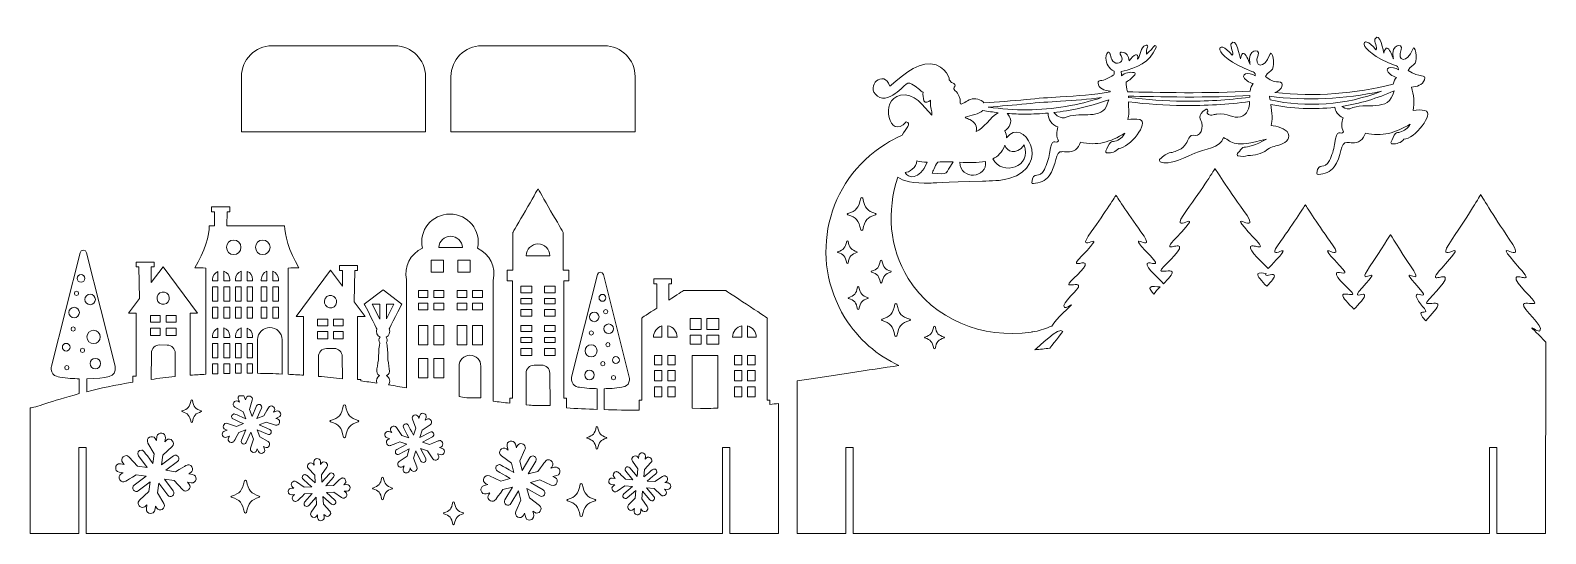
# Model space of a CAD drawing. Header units: inches. Extents: x 1873 to 2490, y -388 to -183.
import ezdxf

# ---------------------------------------------------------------- set-up
doc = ezdxf.new("R2010")
doc.units = ezdxf.units.IN
doc.header["$MEASUREMENT"] = 0
doc.layers.add('_U+0421_U+043B_U+043E_U+0439 1', color=7, linetype='Continuous')

# ---------------------------------------------------------------- blocks, each defined once
blk = doc.blocks.new('block 3')
at = {"layer": '_U+0421_U+043B_U+043E_U+0439 1', "color": 1, "lineweight": 5, "true_color": 0xff0000}
blk.add_open_spline([(2033.8, -202.06), (2033.8, -202.06), (2033.8, -224.55), (2033.8, -224.55), (2033.8, -224.55), (1958.8, -224.55), (1958.8, -224.55), (1958.8, -224.55), (1958.8, -202.06), (1958.8, -202.06), (1958.8, -195.15), (1964.4, -189.55), (1971.3, -189.55), (1971.3, -189.55), (2021.29, -189.55), (2021.29, -189.55), (2028.2, -189.55), (2033.8, -195.15), (2033.8, -202.06)], degree=3, knots=[0, 0, 0, 0, 1, 1, 1, 2, 2, 2, 3, 3, 3, 4, 4, 4, 5, 5, 5, 6, 6, 6, 6], dxfattribs=at)
blk = doc.blocks.new('block 2')
at = {"layer": '_U+0421_U+043B_U+043E_U+0439 1'}
blk.add_blockref('block 3', (0, 0), dxfattribs=at)
blk = doc.blocks.new('block 5')
at = {"layer": '_U+0421_U+043B_U+043E_U+0439 1', "color": 1, "lineweight": 5, "true_color": 0xff0000}
blk.add_open_spline([(2119.17, -202.06), (2119.17, -202.06), (2119.17, -224.55), (2119.17, -224.55), (2119.17, -224.55), (2044.17, -224.55), (2044.17, -224.55), (2044.17, -224.55), (2044.17, -202.06), (2044.17, -202.06), (2044.17, -195.15), (2049.77, -189.55), (2056.68, -189.55), (2056.68, -189.55), (2106.66, -189.55), (2106.66, -189.55), (2113.57, -189.55), (2119.17, -195.15), (2119.17, -202.06)], degree=3, knots=[0, 0, 0, 0, 1, 1, 1, 2, 2, 2, 3, 3, 3, 4, 4, 4, 5, 5, 5, 6, 6, 6, 6], dxfattribs=at)
blk = doc.blocks.new('block 4')
at = {"layer": '_U+0421_U+043B_U+043E_U+0439 1'}
blk.add_blockref('block 5', (0, 0), dxfattribs=at)
blk = doc.blocks.new('block 7')
at = {"layer": '_U+0421_U+043B_U+043E_U+0439 1', "color": 1, "lineweight": 5, "true_color": 0xff0000}
for points in [[(2036.11, -276.71), (2041.09, -276.71), (2041.09, -281.69), (2036.11, -281.69), (2036.11, -276.71)], [(2051.94, -276.71), (2051.94, -281.69), (2046.96, -281.69), (2046.96, -276.71), (2051.94, -276.71)], [(1949.23, -293.39), (1947.05, -293.39), (1947.05, -287.6), (1949.23, -287.6), (1949.23, -293.39)], [(1951.64, -287.6), (1954.07, -287.6), (1954.07, -293.39), (1951.64, -293.39), (1951.64, -287.6)], [(1956.36, -293.39), (1956.36, -287.6), (1958.75, -287.6), (1958.75, -293.39), (1956.36, -293.39)], [(1961.16, -287.6), (1963.38, -287.6), (1963.38, -293.39), (1961.16, -293.39), (1961.16, -287.6)], [(1966.89, -293.39), (1966.89, -287.6), (1969.21, -287.6), (1969.21, -293.39), (1966.89, -293.39)], [(1971.62, -287.6), (1973.91, -287.6), (1973.91, -293.39), (1971.62, -293.39), (1971.62, -287.6)], [(2031, -289.07), (2034.78, -289.07), (2034.78, -291.91), (2031, -291.91), (2031, -289.07)], [(2037.14, -291.91), (2037.14, -289.07), (2041.32, -289.07), (2041.32, -291.91), (2037.14, -291.91)], [(2046.73, -291.91), (2046.73, -289.07), (2050.64, -289.07), (2050.64, -291.91), (2046.73, -291.91)], [(2053, -289.07), (2057.05, -289.07), (2057.05, -291.91), (2053, -291.91), (2053, -289.07)], [(2072.66, -287.35), (2077.06, -287.35), (2077.06, -290.04), (2072.66, -290.04), (2072.66, -287.35)], [(2082.2, -290.04), (2082.2, -287.35), (2086.6, -287.35), (2086.6, -290.04), (2082.2, -290.04)], [(1949.23, -300.29), (1947.05, -300.29), (1947.05, -295.81), (1949.23, -295.81), (1949.23, -300.29)], [(1951.64, -295.81), (1954.07, -295.81), (1954.07, -300.29), (1951.64, -300.29), (1951.64, -295.81)], [(1956.36, -300.29), (1956.36, -295.81), (1958.75, -295.81), (1958.75, -300.29), (1956.36, -300.29)], [(1961.16, -295.81), (1963.38, -295.81), (1963.38, -300.29), (1961.16, -300.29), (1961.16, -295.81)], [(1969.21, -295.81), (1969.21, -300.29), (1966.89, -300.29), (1966.89, -295.81), (1969.21, -295.81)], [(1971.62, -295.81), (1973.91, -295.81), (1973.91, -300.29), (1971.62, -300.29), (1971.62, -295.81)], [(2015.13, -300.7), (2012.11, -294.67), (2015.13, -294.67), (2015.13, -300.7)], [(2017.95, -294.67), (2020.9, -294.67), (2017.95, -300.57), (2017.95, -294.67)], [(2031, -294.26), (2034.78, -294.26), (2034.78, -296.99), (2031, -296.99), (2031, -294.26)], [(2037.14, -296.99), (2037.14, -294.26), (2041.32, -294.26), (2041.32, -296.99), (2037.14, -296.99)], [(2046.73, -296.99), (2046.73, -294.26), (2050.64, -294.26), (2050.64, -296.99), (2046.73, -296.99)], [(2053, -294.26), (2057.05, -294.26), (2057.05, -296.99), (2053, -296.99), (2053, -294.26)], [(2072.66, -292.39), (2077.06, -292.39), (2077.06, -294.51), (2072.66, -294.51), (2072.66, -292.39)], [(2082.2, -294.51), (2082.2, -292.39), (2086.6, -292.39), (2086.6, -294.51), (2082.2, -294.51)], [(1921.72, -299.32), (1925.74, -299.32), (1925.74, -301.99), (1921.72, -301.99), (1921.72, -299.32)], [(1928.1, -301.99), (1928.1, -299.32), (1932.2, -299.32), (1932.2, -301.99), (1928.1, -301.99)], [(1989.85, -300.73), (1993.95, -300.73), (1993.95, -303.4), (1989.85, -303.4), (1989.85, -300.73)], [(2000.32, -300.73), (2000.32, -303.4), (1996.3, -303.4), (1996.3, -300.73), (2000.32, -300.73)], [(2072.66, -296.87), (2077.06, -296.87), (2077.06, -299.56), (2072.66, -299.56), (2072.66, -296.87)], [(2082.2, -299.56), (2082.2, -296.87), (2086.6, -296.87), (2086.6, -299.56), (2082.2, -299.56)], [(2141.6, -300.44), (2146.03, -300.44), (2146.03, -304.93), (2141.6, -304.93), (2141.6, -300.44)], [(2153.25, -304.93), (2148.38, -304.93), (2148.38, -300.44), (2153.25, -300.44), (2153.25, -304.93)], [(1921.72, -304.35), (1925.74, -304.35), (1925.74, -307.39), (1921.72, -307.39), (1921.72, -304.35)], [(1928.1, -307.39), (1928.1, -304.35), (1932.2, -304.35), (1932.2, -307.39), (1928.1, -307.39)], [(1989.85, -305.76), (1993.95, -305.76), (1993.95, -308.8), (1989.85, -308.8), (1989.85, -305.76)], [(1996.3, -308.8), (1996.3, -305.76), (2000.32, -305.76), (2000.32, -308.8), (1996.3, -308.8)], [(2031, -303.31), (2034.78, -303.31), (2034.78, -311.22), (2031, -311.22), (2031, -303.31)], [(2037.14, -311.22), (2037.14, -303.31), (2041.32, -303.31), (2041.32, -311.22), (2037.14, -311.22)], [(2050.64, -303.31), (2050.64, -311.22), (2046.73, -311.22), (2046.73, -303.31), (2050.64, -303.31)], [(2053, -303.31), (2057.05, -303.31), (2057.05, -311.22), (2053, -311.22), (2053, -303.31)], [(2072.66, -303.3), (2077.06, -303.3), (2077.06, -305.82), (2072.66, -305.82), (2072.66, -303.3)], [(2072.66, -308.17), (2077.06, -308.17), (2077.06, -310.29), (2072.66, -310.29), (2072.66, -308.17)], [(2082.2, -305.82), (2082.2, -303.3), (2086.6, -303.3), (2086.6, -305.82), (2082.2, -305.82)], [(2082.2, -310.29), (2082.2, -308.17), (2086.6, -308.17), (2086.6, -310.29), (2082.2, -310.29)], [(2141.6, -307.29), (2146.03, -307.29), (2146.03, -310.94), (2141.6, -310.94), (2141.6, -307.29)], [(2153.25, -310.94), (2148.38, -310.94), (2148.38, -307.29), (2153.25, -307.29), (2153.25, -310.94)], [(1949.23, -316.47), (1947.05, -316.47), (1947.05, -310.68), (1949.23, -310.68), (1949.23, -316.47)], [(1951.64, -310.68), (1954.07, -310.68), (1954.07, -316.47), (1951.64, -316.47), (1951.64, -310.68)], [(1956.36, -316.47), (1956.36, -310.68), (1958.75, -310.68), (1958.75, -316.47), (1956.36, -316.47)], [(1961.16, -310.68), (1963.38, -310.68), (1963.38, -316.47), (1961.16, -316.47), (1961.16, -310.68)], [(2072.66, -312.65), (2077.06, -312.65), (2077.06, -315.51), (2072.66, -315.51), (2072.66, -312.65)], [(2082.2, -315.51), (2082.2, -312.65), (2086.6, -312.65), (2086.6, -315.51), (2082.2, -315.51)], [(2031, -316.74), (2034.78, -316.74), (2034.78, -324.66), (2031, -324.66), (2031, -316.74)], [(2041.32, -316.74), (2041.32, -324.66), (2037.14, -324.66), (2037.14, -316.74), (2041.32, -316.74)], [(2127.01, -319.26), (2127.01, -315.58), (2130.09, -315.58), (2130.09, -319.26), (2127.01, -319.26)], [(2135.46, -319.26), (2132.45, -319.26), (2132.45, -315.58), (2135.46, -315.58), (2135.46, -319.26)], [(2162.59, -319.26), (2159.66, -319.26), (2159.66, -315.58), (2162.59, -315.58), (2162.59, -319.26)], [(2168.11, -319.26), (2164.95, -319.26), (2164.95, -315.58), (2168.11, -315.58), (2168.11, -319.26)], [(2127.01, -325.9), (2127.01, -321.62), (2130.09, -321.62), (2130.09, -325.9), (2127.01, -325.9)], [(2135.46, -325.9), (2132.45, -325.9), (2132.45, -321.62), (2135.46, -321.62), (2135.46, -325.9)], [(2162.59, -325.9), (2159.66, -325.9), (2159.66, -321.62), (2162.59, -321.62), (2162.59, -325.9)], [(2168.11, -325.9), (2164.95, -325.9), (2164.95, -321.62), (2168.11, -321.62), (2168.11, -325.9)], [(2130.09, -328.25), (2130.09, -332.3), (2127.01, -332.3), (2127.01, -328.25), (2130.09, -328.25)], [(2135.46, -332.3), (2132.45, -332.3), (2132.45, -328.25), (2135.46, -328.25), (2135.46, -332.3)], [(2162.59, -332.3), (2159.66, -332.3), (2159.66, -328.25), (2162.59, -328.25), (2162.59, -332.3)], [(2168.11, -332.3), (2164.95, -332.3), (2164.95, -328.25), (2168.11, -328.25), (2168.11, -332.3)]]:
    blk.add_lwpolyline(points, dxfattribs=at)
for points, knots in [([(2174.06, -335.42), (2174.06, -335.42), (2174.06, -333.64), (2174.06, -333.64), (2174.06, -333.64), (2172.99, -333.64), (2172.99, -333.64), (2172.99, -326), (2172.98, -300.46), (2173.02, -300.28), (2173.01, -300.27), (2156.09, -289.14), (2156.08, -289.13), (2156.08, -289.13), (2138.79, -289.13), (2138.79, -289.13), (2138.79, -289.13), (2136.15, -290.87), (2132.95, -292.97), (2132.95, -292.97), (2132.95, -286.36), (2132.95, -286.36), (2132.95, -286.36), (2134.05, -286.36), (2134.05, -286.36), (2134.05, -286.36), (2134.05, -284.36), (2134.05, -284.36), (2134.05, -284.36), (2126.76, -284.36), (2126.76, -284.36), (2126.76, -284.36), (2126.76, -286.36), (2126.76, -286.36), (2126.76, -286.36), (2127.96, -286.36), (2127.96, -286.36), (2127.96, -286.36), (2127.96, -296.26), (2127.96, -296.26), (2124.64, -298.44), (2121.85, -300.28), (2121.85, -300.28), (2121.9, -300.49), (2121.89, -326), (2121.88, -333.64), (2121.88, -333.64), (2120.81, -333.64), (2120.81, -333.64), (2120.81, -333.64), (2120.81, -337.8), (2120.81, -337.8), (2115.91, -337.79), (2111.15, -337.7), (2106.52, -337.56), (2106.52, -337.56), (2106.52, -329.03), (2106.52, -329.03), (2108.69, -328.97), (2110.93, -328.91), (2113.69, -328.44), (2114.39, -328.32), (2115.51, -328.15), (2116.27, -327.21), (2116.98, -326.21), (2116.86, -324.92), (2116.74, -324.39), (2116.74, -324.39), (2106.23, -282.61), (2106.23, -282.61), (2105.93, -281.32), (2104.11, -281.32), (2103.82, -282.61), (2103.82, -282.61), (2093.3, -324.39), (2093.3, -324.39), (2093.24, -324.92), (2093.12, -326.21), (2093.89, -327.21), (2094.65, -328.15), (2095.77, -328.38), (2096.47, -328.44), (2099.29, -328.91), (2102.05, -328.97), (2103.76, -329.03), (2103.76, -329.03), (2103.76, -337.47), (2103.76, -337.47), (2099.45, -337.31), (2095.25, -337.11), (2091.17, -336.86), (2091.17, -336.86), (2091.17, -332.92), (2091.17, -332.92), (2091.17, -332.92), (2090.11, -332.92), (2090.11, -332.92), (2090.11, -332.92), (2090.11, -285.15), (2090.11, -285.15), (2090.11, -285.15), (2092.17, -285.15), (2092.17, -285.15), (2092.17, -285.15), (2092.17, -280.75), (2092.17, -280.75), (2092.17, -280.75), (2089.91, -280.75), (2089.91, -280.75), (2089.91, -280.75), (2089.91, -265.51), (2089.91, -265.51), (2089.8, -265.33), (2079.73, -247.89), (2079.63, -247.72), (2079.52, -247.91), (2069.46, -265.33), (2069.36, -265.52), (2069.36, -265.52), (2069.36, -280.75), (2069.36, -280.75), (2069.36, -280.75), (2067.09, -280.75), (2067.09, -280.75), (2067.09, -280.75), (2067.09, -285.15), (2067.09, -285.15), (2067.09, -285.15), (2069.16, -285.15), (2069.16, -285.15), (2069.16, -285.15), (2069.16, -332.92), (2069.16, -332.92), (2069.16, -332.92), (2068.09, -332.92), (2068.09, -332.92), (2068.09, -332.92), (2068.09, -334.91), (2068.09, -334.91), (2065.78, -334.66), (2063.53, -334.4), (2061.31, -334.13), (2061.31, -334.13), (2061.31, -285.02), (2061.31, -285.02), (2062.71, -279.61), (2059.96, -274.15), (2054.96, -271.89), (2056.65, -264.67), (2051.06, -257.99), (2043.75, -257.99), (2036.42, -257.99), (2030.85, -264.68), (2032.53, -271.89), (2027.53, -274.15), (2024.93, -279.51), (2026.08, -284.61), (2026.08, -284.61), (2026.08, -328.72), (2026.08, -328.72), (2023.61, -328.28), (2021.17, -327.87), (2018.76, -327.49), (2019.62, -326.23), (2019.25, -324.49), (2017.87, -323.7), (2020.17, -322.9), (2018.44, -319.7), (2018.44, -315.82), (2018.44, -313.63), (2018.24, -311.65), (2017.91, -310.2), (2018.35, -309.56), (2018.31, -308.69), (2017.75, -308.09), (2018.97, -307.46), (2019.54, -306.01), (2019.04, -304.7), (2019.11, -304.55), (2023.99, -294.67), (2024.16, -294.67), (2024.16, -294.67), (2016.51, -288.76), (2016.51, -288.76), (2016.51, -288.76), (2008.86, -294.67), (2008.86, -294.67), (2009.03, -294.67), (2013.9, -304.55), (2013.98, -304.7), (2013.47, -306.01), (2014.04, -307.46), (2015.26, -308.09), (2014.69, -308.7), (2014.64, -309.64), (2015.21, -310.33), (2014.9, -311.77), (2014.71, -313.7), (2014.71, -315.82), (2014.71, -319.67), (2012.76, -322.94), (2015.12, -323.72), (2014.06, -324.34), (2013.55, -325.57), (2013.91, -326.76), (2011.72, -326.44), (2009.56, -326.14), (2007.43, -325.87), (2007.43, -325.87), (2007.43, -325.35), (2007.43, -325.35), (2007.43, -325.35), (2006.16, -325.35), (2006.16, -325.35), (2006.16, -325.35), (2006.16, -299.66), (2006.16, -299.66), (2006.16, -299.66), (2009.23, -299.66), (2009.23, -299.66), (2009.23, -299.66), (2004.76, -293.69), (2004.76, -293.69), (2004.76, -293.69), (2004.96, -280.92), (2004.96, -280.92), (2004.96, -280.92), (2006.06, -280.92), (2006.06, -280.92), (2006.06, -280.92), (2006.06, -278.93), (2006.06, -278.93), (2006.06, -278.93), (1998.77, -278.93), (1998.77, -278.93), (1998.77, -278.93), (1998.77, -280.92), (1998.77, -280.92), (1998.77, -280.92), (1999.97, -280.92), (1999.97, -280.92), (1999.97, -280.92), (1999.97, -287.3), (1999.97, -287.3), (1999.97, -287.3), (1995.15, -280.86), (1995.15, -280.86), (1995.15, -280.86), (1981.08, -299.66), (1981.08, -299.66), (1981.08, -299.66), (1984.14, -299.66), (1984.14, -299.66), (1984.14, -299.66), (1984.14, -323.55), (1984.14, -323.55), (1982.15, -323.41), (1979.52, -323.26), (1977.8, -323.17), (1977.8, -323.17), (1977.8, -279.95), (1977.8, -279.95), (1979.29, -279.91), (1980.77, -279.82), (1982.25, -279.86), (1978.06, -273.12), (1976.37, -266), (1976.37, -262.76), (1976.37, -262.76), (1952.91, -262.76), (1952.91, -262.76), (1952.91, -262.76), (1953, -257.05), (1953, -257.05), (1953, -257.05), (1954.14, -257.05), (1954.14, -257.05), (1954.14, -257.05), (1954.14, -255.01), (1954.14, -255.01), (1954.14, -255.01), (1946.66, -255.01), (1946.66, -255.01), (1946.66, -255.01), (1946.66, -257.05), (1946.66, -257.05), (1946.66, -257.05), (1947.89, -257.05), (1947.89, -257.05), (1947.89, -257.05), (1947.89, -262.76), (1947.89, -262.76), (1947.89, -262.76), (1945.73, -262.76), (1945.73, -262.76), (1945.73, -266.35), (1943.88, -273.37), (1939.84, -279.86), (1941.33, -279.82), (1942.81, -279.91), (1944.29, -279.95), (1944.29, -279.95), (1944.29, -323.18), (1944.29, -323.18), (1941.92, -323.31), (1940.55, -323.39), (1937.9, -323.59), (1937.9, -323.59), (1937.9, -298.25), (1937.9, -298.25), (1937.9, -298.25), (1940.97, -298.25), (1940.97, -298.25), (1940.97, -298.25), (1926.89, -279.45), (1926.89, -279.45), (1926.89, -279.45), (1922.08, -285.88), (1922.08, -285.88), (1922.08, -285.88), (1922.08, -279.51), (1922.08, -279.51), (1922.08, -279.51), (1923.27, -279.51), (1923.27, -279.51), (1923.27, -279.51), (1923.27, -277.51), (1923.27, -277.51), (1923.27, -277.51), (1915.98, -277.51), (1915.98, -277.51), (1915.98, -277.51), (1915.98, -279.51), (1915.98, -279.51), (1915.98, -279.51), (1917.09, -279.51), (1917.09, -279.51), (1917.09, -279.51), (1917.29, -292.28), (1917.29, -292.28), (1917.29, -292.28), (1912.81, -298.25), (1912.81, -298.25), (1912.81, -298.25), (1915.88, -298.25), (1915.88, -298.25), (1915.88, -298.25), (1915.88, -323.94), (1915.88, -323.94), (1915.88, -323.94), (1914.61, -323.94), (1914.61, -323.94), (1914.61, -323.94), (1914.61, -326.37), (1914.61, -326.37), (1907.42, -327.55), (1901.16, -328.91), (1895.81, -330.25), (1895.81, -330.25), (1895.81, -324.99), (1895.81, -324.99), (1904.08, -324.71), (1907.9, -324.66), (1907.37, -319.87), (1907.37, -319.87), (1895.75, -273.71), (1895.75, -273.71), (1895.42, -272.28), (1893.41, -272.28), (1893.09, -273.71), (1893.09, -273.71), (1881.47, -319.87), (1881.47, -319.87), (1881.34, -320.45), (1881.21, -321.88), (1881.99, -322.98), (1882.83, -324.02), (1884.06, -324.21), (1884.84, -324.34), (1887.89, -324.86), (1890.36, -324.93), (1892.76, -324.99), (1892.76, -324.99), (1892.76, -331.04), (1892.76, -331.04), (1881.17, -334.11), (1874.56, -336.87), (1872.83, -336.87), (1872.83, -339.68), (1872.83, -388), (1872.83, -388), (1872.83, -388), (1892.64, -388), (1892.64, -388), (1892.64, -388), (1892.64, -353), (1892.64, -353), (1892.64, -353), (1895.64, -353), (1895.64, -353), (1895.64, -353), (1895.64, -388), (1895.64, -388), (1895.64, -388), (2154.81, -388), (2154.81, -388), (2154.81, -388), (2154.81, -353), (2154.81, -353), (2154.81, -353), (2157.81, -353), (2157.81, -353), (2157.81, -353), (2157.81, -388), (2157.81, -388), (2157.81, -388), (2177.63, -388), (2177.63, -388), (2177.63, -388), (2177.63, -335.09), (2177.63, -335.09), (2176.43, -335.2), (2175.24, -335.31), (2174.06, -335.42)], [0, 0, 0, 0, 1, 1, 1, 2, 2, 2, 3, 3, 3, 4, 4, 4, 5, 5, 5, 6, 6, 6, 7, 7, 7, 8, 8, 8, 9, 9, 9, 10, 10, 10, 11, 11, 11, 12, 12, 12, 13, 13, 13, 14, 14, 14, 15, 15, 15, 16, 16, 16, 17, 17, 17, 18, 18, 18, 19, 19, 19, 20, 20, 20, 21, 21, 21, 22, 22, 22, 23, 23, 23, 24, 24, 24, 25, 25, 25, 26, 26, 26, 27, 27, 27, 28, 28, 28, 29, 29, 29, 30, 30, 30, 31, 31, 31, 32, 32, 32, 33, 33, 33, 34, 34, 34, 35, 35, 35, 36, 36, 36, 37, 37, 37, 38, 38, 38, 39, 39, 39, 40, 40, 40, 41, 41, 41, 42, 42, 42, 43, 43, 43, 44, 44, 44, 45, 45, 45, 46, 46, 46, 47, 47, 47, 48, 48, 48, 49, 49, 49, 50, 50, 50, 51, 51, 51, 52, 52, 52, 53, 53, 53, 54, 54, 54, 55, 55, 55, 56, 56, 56, 57, 57, 57, 58, 58, 58, 59, 59, 59, 60, 60, 60, 61, 61, 61, 62, 62, 62, 63, 63, 63, 64, 64, 64, 65, 65, 65, 66, 66, 66, 67, 67, 67, 68, 68, 68, 69, 69, 69, 70, 70, 70, 71, 71, 71, 72, 72, 72, 73, 73, 73, 74, 74, 74, 75, 75, 75, 76, 76, 76, 77, 77, 77, 78, 78, 78, 79, 79, 79, 80, 80, 80, 81, 81, 81, 82, 82, 82, 83, 83, 83, 84, 84, 84, 85, 85, 85, 86, 86, 86, 87, 87, 87, 88, 88, 88, 89, 89, 89, 90, 90, 90, 91, 91, 91, 92, 92, 92, 93, 93, 93, 94, 94, 94, 95, 95, 95, 96, 96, 96, 97, 97, 97, 98, 98, 98, 99, 99, 99, 100, 100, 100, 101, 101, 101, 102, 102, 102, 103, 103, 103, 104, 104, 104, 105, 105, 105, 106, 106, 106, 107, 107, 107, 108, 108, 108, 109, 109, 109, 110, 110, 110, 111, 111, 111, 112, 112, 112, 113, 113, 113, 114, 114, 114, 115, 115, 115, 116, 116, 116, 117, 117, 117, 118, 118, 118, 119, 119, 119, 120, 120, 120, 121, 121, 121, 122, 122, 122, 123, 123, 123, 124, 124, 124, 125, 125, 125, 126, 126, 126, 127, 127, 127, 128, 128, 128, 129, 129, 129, 130, 130, 130, 131, 131, 131, 132, 132, 132, 133, 133, 133, 134, 134, 134, 135, 135, 135, 136, 136, 136, 137, 137, 137, 138, 138, 138, 139, 139, 139, 140, 140, 140, 141, 141, 141, 141]), ([(1955.67, -268.55), (1957.31, -268.55), (1958.63, -269.88), (1958.63, -271.52), (1958.63, -273.15), (1957.31, -274.48), (1955.67, -274.48), (1954.03, -274.48), (1952.71, -273.15), (1952.71, -271.52), (1952.71, -269.88), (1954.03, -268.55), (1955.67, -268.55)], [0, 0, 0, 0, 1, 1, 1, 2, 2, 2, 3, 3, 3, 4, 4, 4, 4]), ([(1967.53, -268.55), (1969.16, -268.55), (1970.49, -269.88), (1970.49, -271.52), (1970.49, -273.15), (1969.16, -274.48), (1967.53, -274.48), (1965.89, -274.48), (1964.56, -273.15), (1964.56, -271.52), (1964.56, -269.88), (1965.89, -268.55), (1967.53, -268.55)], [0, 0, 0, 0, 1, 1, 1, 2, 2, 2, 3, 3, 3, 4, 4, 4, 4]), ([(2043.98, -267.01), (2046.57, -266.99), (2048.69, -269), (2048.86, -271.55), (2048.86, -271.55), (2039.19, -271.55), (2039.19, -271.55), (2039.36, -268.97), (2041.51, -267.01), (2043.98, -267.01)], [0, 0, 0, 0, 1, 1, 1, 2, 2, 2, 3, 3, 3, 3]), ([(2079.59, -270.16), (2082.25, -270.14), (2084.43, -272.26), (2084.47, -274.92), (2084.47, -274.92), (2074.79, -274.92), (2074.79, -274.92), (2074.83, -272.3), (2076.95, -270.18), (2079.59, -270.16)], [0, 0, 0, 0, 1, 1, 1, 2, 2, 2, 3, 3, 3, 3]), ([(1893.48, -282.6), (1894.32, -282.6), (1895.04, -283.32), (1895.04, -284.16), (1895.04, -285), (1894.32, -285.72), (1893.48, -285.72), (1892.63, -285.72), (1891.92, -285), (1891.92, -284.16), (1891.92, -283.32), (1892.63, -282.6), (1893.48, -282.6)], [0, 0, 0, 0, 1, 1, 1, 2, 2, 2, 3, 3, 3, 4, 4, 4, 4]), ([(1949.23, -285.18), (1949.23, -285.18), (1947.05, -285.18), (1947.05, -285.18), (1947.05, -285.18), (1947.05, -284.56), (1947.05, -284.56), (1947.05, -283.09), (1947.95, -281.83), (1949.23, -281.31), (1949.23, -281.31), (1949.23, -285.18), (1949.23, -285.18)], [0, 0, 0, 0, 1, 1, 1, 2, 2, 2, 3, 3, 3, 4, 4, 4, 4]), ([(1951.64, -281.22), (1953.05, -281.67), (1954.07, -282.99), (1954.07, -284.56), (1954.07, -284.56), (1954.07, -285.18), (1954.07, -285.18), (1954.07, -285.18), (1951.64, -285.18), (1951.64, -285.18), (1951.64, -285.18), (1951.64, -281.22), (1951.64, -281.22)], [0, 0, 0, 0, 1, 1, 1, 2, 2, 2, 3, 3, 3, 4, 4, 4, 4]), ([(1956.36, -285.18), (1956.36, -285.18), (1956.36, -284.56), (1956.36, -284.56), (1956.36, -283.01), (1957.36, -281.7), (1958.75, -281.23), (1958.75, -281.23), (1958.75, -285.18), (1958.75, -285.18), (1958.75, -285.18), (1956.36, -285.18), (1956.36, -285.18)], [0, 0, 0, 0, 1, 1, 1, 2, 2, 2, 3, 3, 3, 4, 4, 4, 4]), ([(1961.16, -281.29), (1962.46, -281.81), (1963.38, -283.07), (1963.38, -284.56), (1963.38, -284.56), (1963.38, -285.18), (1963.38, -285.18), (1963.38, -285.18), (1961.16, -285.18), (1961.16, -285.18), (1961.16, -285.18), (1961.16, -281.29), (1961.16, -281.29)], [0, 0, 0, 0, 1, 1, 1, 2, 2, 2, 3, 3, 3, 4, 4, 4, 4]), ([(1966.89, -285.18), (1966.89, -285.18), (1966.89, -284.56), (1966.89, -284.56), (1966.89, -283.04), (1967.86, -281.74), (1969.21, -281.26), (1969.21, -281.26), (1969.21, -285.18), (1969.21, -285.18), (1969.21, -285.18), (1966.89, -285.18), (1966.89, -285.18)], [0, 0, 0, 0, 1, 1, 1, 2, 2, 2, 3, 3, 3, 4, 4, 4, 4]), ([(1971.62, -281.27), (1972.96, -281.77), (1973.91, -283.05), (1973.91, -284.56), (1973.91, -284.56), (1973.91, -285.18), (1973.91, -285.18), (1973.91, -285.18), (1971.62, -285.18), (1971.62, -285.18), (1971.62, -285.18), (1971.62, -281.27), (1971.62, -281.27)], [0, 0, 0, 0, 1, 1, 1, 2, 2, 2, 3, 3, 3, 4, 4, 4, 4]), ([(1891.65, -289.4), (1892.79, -289.4), (1892.79, -291.16), (1891.65, -291.16), (1890.52, -291.16), (1890.52, -289.4), (1891.65, -289.4)], [0, 0, 0, 0, 1, 1, 1, 2, 2, 2, 2]), ([(1925.63, -290.08), (1926.81, -289.35), (1928.36, -289.7), (1929.09, -290.88), (1929.83, -292.06), (1929.47, -293.61), (1928.29, -294.35), (1927.11, -295.08), (1925.56, -294.72), (1924.83, -293.55), (1924.09, -292.37), (1924.45, -290.82), (1925.63, -290.08)], [0, 0, 0, 0, 1, 1, 1, 2, 2, 2, 3, 3, 3, 4, 4, 4, 4]), ([(1890.69, -300.19), (1889.52, -300.19), (1888.54, -299.22), (1888.54, -298.05), (1888.54, -296.88), (1889.52, -295.91), (1890.69, -295.91), (1891.85, -295.91), (1892.83, -296.88), (1892.83, -298.05), (1892.83, -299.22), (1891.85, -300.19), (1890.69, -300.19)], [0, 0, 0, 0, 1, 1, 1, 2, 2, 2, 3, 3, 3, 4, 4, 4, 4]), ([(1895.04, -292.73), (1895.04, -291.56), (1896.01, -290.59), (1897.18, -290.59), (1898.35, -290.59), (1899.32, -291.5), (1899.32, -292.73), (1899.32, -293.9), (1898.35, -294.87), (1897.18, -294.87), (1896.01, -294.87), (1895.04, -293.9), (1895.04, -292.73)], [0, 0, 0, 0, 1, 1, 1, 2, 2, 2, 3, 3, 3, 4, 4, 4, 4]), ([(1992.95, -292.29), (1993.69, -291.12), (1995.24, -290.76), (1996.42, -291.49), (1997.6, -292.23), (1997.95, -293.78), (1997.22, -294.96), (1996.48, -296.14), (1994.93, -296.49), (1993.75, -295.76), (1992.57, -295.02), (1992.22, -293.47), (1992.95, -292.29)], [0, 0, 0, 0, 1, 1, 1, 2, 2, 2, 3, 3, 3, 4, 4, 4, 4]), ([(2105.87, -290.66), (2106.64, -290.66), (2107.28, -291.31), (2107.28, -292.07), (2107.28, -292.83), (2106.64, -293.48), (2105.87, -293.48), (2105.11, -293.48), (2104.46, -292.83), (2104.46, -292.07), (2104.46, -291.31), (2105.11, -290.66), (2105.87, -290.66)], [0, 0, 0, 0, 1, 1, 1, 2, 2, 2, 3, 3, 3, 4, 4, 4, 4]), ([(2102.52, -301.77), (2101.47, -301.77), (2100.58, -300.88), (2100.58, -299.83), (2100.58, -298.71), (2101.47, -297.89), (2102.52, -297.89), (2103.58, -297.89), (2104.46, -298.77), (2104.46, -299.83), (2104.46, -300.88), (2103.58, -301.77), (2102.52, -301.77)], [0, 0, 0, 0, 1, 1, 1, 2, 2, 2, 3, 3, 3, 4, 4, 4, 4]), ([(2107.2, -298.63), (2106.06, -298.63), (2106.07, -296.86), (2107.2, -296.86), (2108.34, -296.86), (2108.34, -298.63), (2107.2, -298.63)], [0, 0, 0, 0, 1, 1, 1, 2, 2, 2, 2]), ([(1890.3, -305.68), (1889.16, -305.68), (1889.17, -303.92), (1890.3, -303.92), (1891.44, -303.92), (1891.44, -305.68), (1890.3, -305.68)], [0, 0, 0, 0, 1, 1, 1, 2, 2, 2, 2]), ([(1901.33, -307.99), (1901.33, -309.48), (1900.1, -310.71), (1898.61, -310.71), (1897.11, -310.71), (1895.88, -309.48), (1895.88, -307.99), (1895.88, -306.49), (1897.11, -305.26), (1898.61, -305.26), (1900.1, -305.26), (1901.33, -306.49), (1901.33, -307.99)], [0, 0, 0, 0, 1, 1, 1, 2, 2, 2, 3, 3, 3, 4, 4, 4, 4]), ([(1949.23, -308.26), (1949.23, -308.26), (1947.05, -308.26), (1947.05, -308.26), (1947.05, -308.26), (1947.05, -307.63), (1947.05, -307.63), (1947.05, -306.16), (1947.95, -304.91), (1949.23, -304.38), (1949.23, -304.38), (1949.23, -308.26), (1949.23, -308.26)], [0, 0, 0, 0, 1, 1, 1, 2, 2, 2, 3, 3, 3, 4, 4, 4, 4]), ([(1951.64, -304.29), (1953.05, -304.74), (1954.07, -306.06), (1954.07, -307.63), (1954.07, -307.63), (1954.07, -308.26), (1954.07, -308.26), (1954.07, -308.26), (1951.64, -308.26), (1951.64, -308.26), (1951.64, -308.26), (1951.64, -304.29), (1951.64, -304.29)], [0, 0, 0, 0, 1, 1, 1, 2, 2, 2, 3, 3, 3, 4, 4, 4, 4]), ([(1956.36, -308.26), (1956.36, -308.26), (1956.36, -307.63), (1956.36, -307.63), (1956.36, -306.08), (1957.36, -304.77), (1958.75, -304.3), (1958.75, -304.3), (1958.75, -308.26), (1958.75, -308.26), (1958.75, -308.26), (1956.36, -308.26), (1956.36, -308.26)], [0, 0, 0, 0, 1, 1, 1, 2, 2, 2, 3, 3, 3, 4, 4, 4, 4]), ([(1961.16, -304.37), (1962.46, -304.88), (1963.38, -306.15), (1963.38, -307.63), (1963.38, -307.63), (1963.38, -308.26), (1963.38, -308.26), (1963.38, -308.26), (1961.16, -308.26), (1961.16, -308.26), (1961.16, -308.26), (1961.16, -304.37), (1961.16, -304.37)], [0, 0, 0, 0, 1, 1, 1, 2, 2, 2, 3, 3, 3, 4, 4, 4, 4]), ([(1975.37, -323.06), (1971.97, -322.91), (1968.65, -322.82), (1965.43, -322.77), (1965.43, -322.77), (1965.43, -309.09), (1965.43, -309.09), (1965.43, -306.34), (1967.65, -304.12), (1970.4, -304.12), (1973.14, -304.12), (1975.37, -306.34), (1975.37, -309.09), (1975.37, -309.09), (1975.37, -323.06), (1975.37, -323.06)], [0, 0, 0, 0, 1, 1, 1, 2, 2, 2, 3, 3, 3, 4, 4, 4, 5, 5, 5, 5]), ([(2101.32, -305.45), (2102.46, -305.45), (2102.46, -307.21), (2101.32, -307.21), (2100.18, -307.21), (2100.19, -305.45), (2101.32, -305.45)], [0, 0, 0, 0, 1, 1, 1, 2, 2, 2, 2]), ([(2110.34, -304.64), (2110.34, -305.7), (2109.46, -306.58), (2108.4, -306.58), (2107.34, -306.58), (2106.46, -305.7), (2106.46, -304.64), (2106.46, -303.59), (2107.34, -302.71), (2108.4, -302.71), (2109.46, -302.71), (2110.34, -303.59), (2110.34, -304.64)], [0, 0, 0, 0, 1, 1, 1, 2, 2, 2, 3, 3, 3, 4, 4, 4, 4]), ([(2130.09, -303.51), (2130.09, -303.51), (2130.09, -308.07), (2130.09, -308.07), (2130.09, -308.07), (2126.62, -308.07), (2126.62, -308.07), (2126.66, -305.91), (2128.11, -304.1), (2130.09, -303.51)], [0, 0, 0, 0, 1, 1, 1, 2, 2, 2, 3, 3, 3, 3]), ([(2132.45, -308.07), (2132.45, -308.07), (2132.45, -303.41), (2132.45, -303.41), (2134.62, -303.86), (2136.27, -305.76), (2136.31, -308.07), (2136.31, -308.07), (2132.45, -308.07), (2132.45, -308.07)], [0, 0, 0, 0, 1, 1, 1, 2, 2, 2, 3, 3, 3, 3]), ([(2162.59, -308.07), (2162.59, -308.07), (2158.82, -308.07), (2158.82, -308.07), (2158.87, -305.8), (2160.46, -303.91), (2162.59, -303.43), (2162.59, -303.43), (2162.59, -308.07), (2162.59, -308.07)], [0, 0, 0, 0, 1, 1, 1, 2, 2, 2, 3, 3, 3, 3]), ([(2164.95, -308.07), (2164.95, -308.07), (2164.95, -303.48), (2164.95, -303.48), (2166.97, -304.04), (2168.47, -305.87), (2168.51, -308.07), (2168.51, -308.07), (2164.95, -308.07), (2164.95, -308.07)], [0, 0, 0, 0, 1, 1, 1, 2, 2, 2, 3, 3, 3, 3]), ([(1887.44, -313.7), (1886.6, -313.7), (1885.88, -312.98), (1885.88, -312.14), (1885.88, -311.3), (1886.6, -310.58), (1887.44, -310.58), (1888.28, -310.58), (1889, -311.3), (1889, -312.14), (1889, -312.98), (1888.28, -313.7), (1887.44, -313.7)], [0, 0, 0, 0, 1, 1, 1, 2, 2, 2, 3, 3, 3, 4, 4, 4, 4]), ([(1894.06, -314.32), (1892.93, -314.32), (1892.93, -312.56), (1894.06, -312.56), (1895.2, -312.56), (1895.2, -314.32), (1894.06, -314.32)], [0, 0, 0, 0, 1, 1, 1, 2, 2, 2, 2]), ([(1931.85, -314.61), (1931.85, -314.61), (1931.77, -324.12), (1931.77, -324.12), (1928.39, -324.45), (1925.16, -324.83), (1922.07, -325.25), (1922.07, -325.25), (1922.16, -314.53), (1922.16, -314.53), (1922.17, -312.7), (1923.67, -311.23), (1925.49, -311.25), (1925.49, -311.25), (1928.58, -311.28), (1928.58, -311.28), (1930.4, -311.29), (1931.87, -312.78), (1931.85, -314.61)], [0, 0, 0, 0, 1, 1, 1, 2, 2, 2, 3, 3, 3, 4, 4, 4, 5, 5, 5, 6, 6, 6, 6]), ([(1999.96, -324.97), (1996.66, -324.6), (1993.43, -324.29), (1990.26, -324.02), (1990.26, -324.02), (1990.19, -316.02), (1990.19, -316.02), (1990.17, -314.2), (1991.64, -312.7), (1993.47, -312.69), (1993.47, -312.69), (1996.55, -312.66), (1996.55, -312.66), (1998.38, -312.65), (1999.87, -314.11), (1999.89, -315.94), (1999.89, -315.94), (1999.96, -324.97), (1999.96, -324.97)], [0, 0, 0, 0, 1, 1, 1, 2, 2, 2, 3, 3, 3, 4, 4, 4, 5, 5, 5, 6, 6, 6, 6]), ([(2101.23, -316.1), (2099.88, -316.1), (2098.76, -314.99), (2098.76, -313.63), (2098.76, -312.28), (2099.88, -311.17), (2101.23, -311.17), (2102.58, -311.17), (2103.7, -312.28), (2103.7, -313.63), (2103.7, -314.99), (2102.58, -316.1), (2101.23, -316.1)], [0, 0, 0, 0, 1, 1, 1, 2, 2, 2, 3, 3, 3, 4, 4, 4, 4]), ([(2108.08, -312.03), (2106.95, -312.03), (2106.95, -310.27), (2108.08, -310.27), (2109.22, -310.27), (2109.22, -312.03), (2108.08, -312.03)], [0, 0, 0, 0, 1, 1, 1, 2, 2, 2, 2]), ([(1887.71, -321.32), (1886.58, -321.32), (1886.58, -319.56), (1887.71, -319.56), (1888.85, -319.56), (1888.85, -321.32), (1887.71, -321.32)], [0, 0, 0, 0, 1, 1, 1, 2, 2, 2, 2]), ([(1899.32, -320.97), (1898.15, -320.97), (1897.18, -320), (1897.18, -318.83), (1897.18, -317.66), (1898.15, -316.68), (1899.32, -316.68), (1900.49, -316.68), (1901.46, -317.66), (1901.46, -318.83), (1901.46, -320), (1900.49, -320.97), (1899.32, -320.97)], [0, 0, 0, 0, 1, 1, 1, 2, 2, 2, 3, 3, 3, 4, 4, 4, 4]), ([(1949.23, -322.95), (1948.5, -322.98), (1947.78, -323.01), (1947.05, -323.05), (1947.05, -323.05), (1947.05, -318.89), (1947.05, -318.89), (1947.05, -318.89), (1949.23, -318.89), (1949.23, -318.89), (1949.23, -318.89), (1949.23, -322.95), (1949.23, -322.95)], [0, 0, 0, 0, 1, 1, 1, 2, 2, 2, 3, 3, 3, 4, 4, 4, 4]), ([(1951.64, -318.89), (1951.64, -318.89), (1954.07, -318.89), (1954.07, -318.89), (1954.07, -318.89), (1954.07, -322.82), (1954.07, -322.82), (1953.26, -322.83), (1952.45, -322.85), (1951.64, -322.88), (1951.64, -322.88), (1951.64, -318.89), (1951.64, -318.89)], [0, 0, 0, 0, 1, 1, 1, 2, 2, 2, 3, 3, 3, 4, 4, 4, 4]), ([(1958.75, -318.89), (1958.75, -318.89), (1958.75, -322.75), (1958.75, -322.75), (1957.94, -322.75), (1957.15, -322.76), (1956.36, -322.77), (1956.36, -322.77), (1956.36, -318.89), (1956.36, -318.89), (1956.36, -318.89), (1958.75, -318.89), (1958.75, -318.89)], [0, 0, 0, 0, 1, 1, 1, 2, 2, 2, 3, 3, 3, 4, 4, 4, 4]), ([(1961.16, -318.89), (1961.16, -318.89), (1963.38, -318.89), (1963.38, -318.89), (1963.38, -318.89), (1963.38, -322.75), (1963.38, -322.75), (1962.63, -322.75), (1961.9, -322.74), (1961.16, -322.74), (1961.16, -322.74), (1961.16, -318.89), (1961.16, -318.89)], [0, 0, 0, 0, 1, 1, 1, 2, 2, 2, 3, 3, 3, 4, 4, 4, 4]), ([(2056.34, -332.8), (2050.22, -332.8), (2051.86, -332.92), (2047.44, -332.26), (2047.44, -332.26), (2047.44, -319.9), (2047.44, -319.9), (2047.44, -317.44), (2049.43, -315.45), (2051.89, -315.45), (2054.35, -315.45), (2056.34, -317.44), (2056.34, -319.9), (2056.34, -319.9), (2056.34, -332.8), (2056.34, -332.8)], [0, 0, 0, 0, 1, 1, 1, 2, 2, 2, 3, 3, 3, 4, 4, 4, 5, 5, 5, 5]), ([(2084.54, -335.86), (2076.78, -335.86), (2078.4, -335.93), (2074.84, -335.59), (2074.84, -335.59), (2074.73, -322.79), (2074.73, -322.79), (2074.71, -320.97), (2076.18, -319.47), (2078, -319.46), (2078, -319.46), (2081.09, -319.43), (2081.09, -319.43), (2082.91, -319.42), (2084.41, -320.88), (2084.42, -322.71), (2084.42, -322.71), (2084.54, -335.86), (2084.54, -335.86)], [0, 0, 0, 0, 1, 1, 1, 2, 2, 2, 3, 3, 3, 4, 4, 4, 5, 5, 5, 6, 6, 6, 6]), ([(2106.02, -319.73), (2104.89, -319.73), (2104.89, -317.97), (2106.02, -317.97), (2107.16, -317.97), (2107.16, -319.73), (2106.02, -319.73)], [0, 0, 0, 0, 1, 1, 1, 2, 2, 2, 2]), ([(2111.34, -315.99), (2112.1, -315.99), (2112.75, -316.63), (2112.75, -317.4), (2112.75, -318.16), (2112.1, -318.81), (2111.34, -318.81), (2110.57, -318.81), (2109.93, -318.16), (2109.93, -317.4), (2109.93, -316.63), (2110.57, -315.99), (2111.34, -315.99)], [0, 0, 0, 0, 1, 1, 1, 2, 2, 2, 3, 3, 3, 4, 4, 4, 4]), ([(2152.9, -336.96), (2151.59, -337.04), (2153, -337.02), (2142.4, -337.02), (2142.4, -337.02), (2142.4, -315.58), (2142.4, -315.58), (2142.4, -315.58), (2152.9, -315.58), (2152.9, -315.58), (2152.9, -315.58), (2152.9, -336.96), (2152.9, -336.96)], [0, 0, 0, 0, 1, 1, 1, 2, 2, 2, 3, 3, 3, 4, 4, 4, 4]), ([(2100.58, -325.39), (2099.53, -325.39), (2098.65, -324.51), (2098.65, -323.45), (2098.65, -322.39), (2099.53, -321.51), (2100.58, -321.51), (2101.64, -321.51), (2102.52, -322.39), (2102.52, -323.45), (2102.52, -324.51), (2101.64, -325.39), (2100.58, -325.39)], [0, 0, 0, 0, 1, 1, 1, 2, 2, 2, 3, 3, 3, 4, 4, 4, 4]), ([(2110.38, -325.38), (2109.24, -325.38), (2109.24, -323.61), (2110.38, -323.61), (2111.51, -323.61), (2111.51, -325.38), (2110.38, -325.38)], [0, 0, 0, 0, 1, 1, 1, 2, 2, 2, 2]), ([(1973.96, -340.66), (1973.96, -340.66), (1972.84, -341.09), (1972.84, -341.09), (1972.84, -341.09), (1973.46, -341.3), (1973.46, -341.3), (1975.11, -341.83), (1974.3, -344.35), (1972.63, -343.83), (1972.63, -343.83), (1968.94, -342.63), (1968.94, -342.63), (1968.94, -342.63), (1966.1, -343.73), (1966.1, -343.73), (1966.1, -343.73), (1970.32, -345.61), (1970.32, -345.61), (1970.85, -345.85), (1971.1, -346.5), (1970.87, -347.04), (1970.62, -347.57), (1969.97, -347.83), (1969.43, -347.59), (1969.43, -347.59), (1965.22, -345.71), (1965.22, -345.71), (1965.22, -345.71), (1966.31, -348.56), (1966.31, -348.56), (1966.31, -348.56), (1969.66, -350.5), (1969.66, -350.5), (1970.39, -350.93), (1970.45, -351.73), (1970.13, -352.29), (1969.8, -352.86), (1969.08, -353.23), (1968.33, -352.81), (1968.33, -352.81), (1967.77, -352.49), (1967.77, -352.49), (1967.77, -352.49), (1968.2, -353.61), (1968.2, -353.61), (1968.83, -355.22), (1966.35, -356.19), (1965.72, -354.56), (1965.72, -354.56), (1965.29, -353.44), (1965.29, -353.44), (1965.09, -354.04), (1965, -354.56), (1964.4, -354.84), (1963.44, -355.29), (1962.17, -354.38), (1962.56, -353.23), (1962.56, -353.23), (1963.75, -349.54), (1963.75, -349.54), (1963.75, -349.54), (1962.65, -346.7), (1962.65, -346.7), (1962.65, -346.7), (1960.78, -350.92), (1960.78, -350.92), (1960.54, -351.45), (1959.88, -351.7), (1959.34, -351.47), (1958.81, -351.22), (1958.56, -350.57), (1958.79, -350.03), (1958.79, -350.03), (1960.67, -345.81), (1960.67, -345.81), (1960.67, -345.81), (1957.82, -346.9), (1957.82, -346.9), (1955.71, -350.56), (1955.75, -350.71), (1955.11, -350.88), (1954.46, -351.06), (1953.65, -350.65), (1953.45, -349.96), (1953.26, -349.34), (1953.58, -348.92), (1953.9, -348.37), (1953.9, -348.37), (1952.78, -348.8), (1952.78, -348.8), (1951.98, -349.11), (1951.32, -348.65), (1951.08, -348.05), (1951.08, -348.05), (1951.08, -348.04), (1951.08, -348.04), (1950.97, -347.73), (1950.96, -347.38), (1951.06, -347.08), (1951.3, -346.4), (1951.85, -346.31), (1952.94, -345.89), (1952.94, -345.89), (1952.33, -345.69), (1952.33, -345.69), (1950.67, -345.16), (1951.49, -342.63), (1953.15, -343.15), (1953.15, -343.15), (1956.84, -344.35), (1956.84, -344.35), (1956.84, -344.35), (1959.69, -343.25), (1959.69, -343.25), (1955.14, -341.23), (1955.12, -341.34), (1954.9, -340.77), (1954.68, -340.2), (1954.96, -339.59), (1955.52, -339.37), (1956.09, -339.16), (1956.04, -339.25), (1960.57, -341.27), (1960.57, -341.27), (1959.48, -338.42), (1959.48, -338.42), (1959.48, -338.42), (1956.12, -336.48), (1956.12, -336.48), (1954.63, -335.6), (1955.95, -333.33), (1957.45, -334.17), (1957.45, -334.17), (1958.02, -334.5), (1958.02, -334.5), (1957.62, -333.46), (1957.14, -332.68), (1957.89, -331.97), (1957.89, -331.97), (1959.79, -331.97), (1959.79, -331.97), (1960.06, -332.27), (1960.12, -332.55), (1960.5, -333.54), (1960.5, -333.54), (1960.7, -332.92), (1960.7, -332.92), (1961.28, -331.22), (1963.76, -332.19), (1963.23, -333.75), (1963.23, -333.75), (1962.04, -337.44), (1962.04, -337.44), (1962.04, -337.44), (1963.13, -340.29), (1963.13, -340.29), (1963.13, -340.29), (1965.01, -336.07), (1965.01, -336.07), (1965.24, -335.54), (1965.89, -335.27), (1966.44, -335.52), (1966.96, -335.75), (1967.24, -336.4), (1966.99, -336.95), (1966.99, -336.95), (1965.11, -341.17), (1965.11, -341.17), (1965.11, -341.17), (1967.96, -340.08), (1967.96, -340.08), (1970.07, -336.43), (1970.04, -336.27), (1970.67, -336.1), (1971.31, -335.93), (1972.12, -336.3), (1972.34, -337.02), (1972.53, -337.65), (1972.2, -338.07), (1971.89, -338.61), (1971.89, -338.61), (1973.01, -338.18), (1973.01, -338.18), (1973.81, -337.87), (1974.47, -338.34), (1974.71, -338.96), (1974.95, -339.57), (1974.76, -340.35), (1973.96, -340.66)], [0, 0, 0, 0, 1, 1, 1, 2, 2, 2, 3, 3, 3, 4, 4, 4, 5, 5, 5, 6, 6, 6, 7, 7, 7, 8, 8, 8, 9, 9, 9, 10, 10, 10, 11, 11, 11, 12, 12, 12, 13, 13, 13, 14, 14, 14, 15, 15, 15, 16, 16, 16, 17, 17, 17, 18, 18, 18, 19, 19, 19, 20, 20, 20, 21, 21, 21, 22, 22, 22, 23, 23, 23, 24, 24, 24, 25, 25, 25, 26, 26, 26, 27, 27, 27, 28, 28, 28, 29, 29, 29, 30, 30, 30, 31, 31, 31, 32, 32, 32, 33, 33, 33, 34, 34, 34, 35, 35, 35, 36, 36, 36, 37, 37, 37, 38, 38, 38, 39, 39, 39, 40, 40, 40, 41, 41, 41, 42, 42, 42, 43, 43, 43, 44, 44, 44, 45, 45, 45, 46, 46, 46, 47, 47, 47, 48, 48, 48, 49, 49, 49, 50, 50, 50, 51, 51, 51, 52, 52, 52, 53, 53, 53, 54, 54, 54, 55, 55, 55, 56, 56, 56, 57, 57, 57, 58, 58, 58, 59, 59, 59, 60, 60, 60, 61, 61, 61, 62, 62, 62, 63, 63, 63, 63]), ([(1942.48, -338.37), (1940.13, -339.11), (1939.4, -339.88), (1938.85, -342.69), (1938.8, -342.9), (1938.32, -342.9), (1938.28, -342.69), (1937.72, -339.88), (1936.99, -339.11), (1934.65, -338.37), (1934.43, -338.3), (1934.43, -338.1), (1934.65, -338.04), (1936.99, -337.29), (1937.72, -336.52), (1938.28, -333.72), (1938.32, -333.5), (1938.8, -333.5), (1938.85, -333.72), (1939.4, -336.52), (1940.13, -337.29), (1942.48, -338.04), (1942.69, -338.1), (1942.69, -338.3), (1942.48, -338.37)], [0, 0, 0, 0, 1, 1, 1, 2, 2, 2, 3, 3, 3, 4, 4, 4, 5, 5, 5, 6, 6, 6, 7, 7, 7, 8, 8, 8, 8]), ([(2006.42, -342.5), (2003.03, -343.57), (2001.98, -344.69), (2001.18, -348.73), (2001.11, -349.04), (2000.42, -349.04), (2000.36, -348.73), (1999.55, -344.69), (1998.5, -343.57), (1995.12, -342.5), (1994.8, -342.4), (1994.8, -342.11), (1995.12, -342.02), (1998.5, -340.95), (1999.55, -339.83), (2000.36, -335.79), (2000.42, -335.48), (2001.11, -335.48), (2001.18, -335.79), (2001.98, -339.83), (2003.03, -340.95), (2006.42, -342.02), (2006.73, -342.11), (2006.73, -342.4), (2006.42, -342.5)], [0, 0, 0, 0, 1, 1, 1, 2, 2, 2, 3, 3, 3, 4, 4, 4, 5, 5, 5, 6, 6, 6, 7, 7, 7, 8, 8, 8, 8]), ([(2039.79, -355.86), (2039.79, -355.86), (2038.64, -355.5), (2038.64, -355.5), (2038.64, -355.5), (2039, -356.04), (2039, -356.04), (2039.96, -357.49), (2037.75, -358.96), (2036.78, -357.51), (2036.78, -357.51), (2034.64, -354.28), (2034.64, -354.28), (2034.64, -354.28), (2031.72, -353.36), (2031.72, -353.36), (2031.72, -353.36), (2033.86, -357.46), (2033.86, -357.46), (2034.13, -357.98), (2033.92, -358.65), (2033.4, -358.92), (2032.87, -359.19), (2032.2, -358.98), (2031.93, -358.47), (2031.93, -358.47), (2029.8, -354.37), (2029.8, -354.37), (2029.8, -354.37), (2028.88, -357.28), (2028.88, -357.28), (2028.88, -357.28), (2030.3, -360.88), (2030.3, -360.88), (2030.93, -362.49), (2028.48, -363.46), (2027.82, -361.87), (2027.82, -361.87), (2027.58, -361.26), (2027.58, -361.26), (2027.24, -362.35), (2027.15, -363.1), (2026.29, -363.29), (2025.83, -363.39), (2025.29, -363.24), (2024.94, -362.86), (2024.34, -362.21), (2024.71, -361.52), (2025.05, -360.46), (2025.05, -360.46), (2024.5, -360.82), (2024.5, -360.82), (2023.86, -361.23), (2023.06, -361.05), (2022.68, -360.41), (2022.35, -359.86), (2022.33, -359.05), (2023.04, -358.6), (2023.04, -358.6), (2026.27, -356.45), (2026.27, -356.45), (2026.27, -356.45), (2027.18, -353.54), (2027.18, -353.54), (2027.18, -353.54), (2023.09, -355.68), (2023.09, -355.68), (2022.57, -355.95), (2021.89, -355.73), (2021.62, -355.21), (2021.35, -354.69), (2021.56, -354.02), (2022.08, -353.75), (2022.08, -353.75), (2026.18, -351.62), (2026.18, -351.62), (2026.18, -351.62), (2023.27, -350.7), (2023.27, -350.7), (2019.36, -352.23), (2019.28, -352.38), (2018.68, -352.12), (2018.07, -351.86), (2017.67, -351.06), (2017.94, -350.37), (2018.18, -349.77), (2018.69, -349.64), (2019.29, -349.4), (2019.29, -349.4), (2018.14, -349.04), (2018.14, -349.04), (2017.32, -348.78), (2017.09, -348.02), (2017.29, -347.4), (2017.29, -347.4), (2017.29, -347.39), (2017.29, -347.39), (2017.39, -347.08), (2017.6, -346.8), (2017.87, -346.63), (2018.47, -346.25), (2018.91, -346.49), (2020.09, -346.87), (2020.09, -346.87), (2019.73, -346.32), (2019.73, -346.32), (2018.76, -344.88), (2020.98, -343.41), (2021.95, -344.86), (2021.95, -344.86), (2024.09, -348.08), (2024.09, -348.08), (2024.09, -348.08), (2027, -349), (2027, -349), (2024.7, -344.57), (2024.62, -344.66), (2024.8, -344.08), (2024.99, -343.49), (2025.59, -343.19), (2026.16, -343.37), (2026.74, -343.56), (2026.62, -343.56), (2028.93, -348), (2028.93, -348), (2029.85, -345.09), (2029.85, -345.09), (2029.85, -345.09), (2028.43, -341.48), (2028.43, -341.48), (2027.81, -339.87), (2030.25, -338.91), (2030.9, -340.5), (2030.9, -340.5), (2031.14, -341.1), (2031.14, -341.1), (2031.14, -341.1), (2031.51, -339.96), (2031.51, -339.96), (2032.03, -338.3), (2034.57, -339.1), (2034.04, -340.76), (2034.04, -340.76), (2033.68, -341.9), (2033.68, -341.9), (2033.68, -341.9), (2034.23, -341.54), (2034.23, -341.54), (2035.74, -340.57), (2037.08, -342.87), (2035.69, -343.77), (2035.69, -343.77), (2032.46, -345.91), (2032.46, -345.91), (2032.46, -345.91), (2031.54, -348.82), (2031.54, -348.82), (2031.54, -348.82), (2035.64, -346.69), (2035.64, -346.69), (2036.16, -346.42), (2036.83, -346.62), (2037.1, -347.15), (2037.37, -347.65), (2037.18, -348.33), (2036.64, -348.62), (2036.64, -348.62), (2032.55, -350.75), (2032.55, -350.75), (2032.55, -350.75), (2035.46, -351.67), (2035.46, -351.67), (2039.35, -350.14), (2039.45, -349.98), (2040.05, -350.24), (2040.64, -350.5), (2041.07, -351.29), (2040.78, -352), (2040.55, -352.61), (2040.02, -352.74), (2039.44, -352.96), (2039.44, -352.96), (2040.59, -353.32), (2040.59, -353.32), (2041.41, -353.58), (2041.63, -354.36), (2041.43, -354.99), (2041.24, -355.62), (2040.6, -356.12), (2039.79, -355.86)], [0, 0, 0, 0, 1, 1, 1, 2, 2, 2, 3, 3, 3, 4, 4, 4, 5, 5, 5, 6, 6, 6, 7, 7, 7, 8, 8, 8, 9, 9, 9, 10, 10, 10, 11, 11, 11, 12, 12, 12, 13, 13, 13, 14, 14, 14, 15, 15, 15, 16, 16, 16, 17, 17, 17, 18, 18, 18, 19, 19, 19, 20, 20, 20, 21, 21, 21, 22, 22, 22, 23, 23, 23, 24, 24, 24, 25, 25, 25, 26, 26, 26, 27, 27, 27, 28, 28, 28, 29, 29, 29, 30, 30, 30, 31, 31, 31, 32, 32, 32, 33, 33, 33, 34, 34, 34, 35, 35, 35, 36, 36, 36, 37, 37, 37, 38, 38, 38, 39, 39, 39, 40, 40, 40, 41, 41, 41, 42, 42, 42, 43, 43, 43, 44, 44, 44, 45, 45, 45, 46, 46, 46, 47, 47, 47, 48, 48, 48, 49, 49, 49, 50, 50, 50, 51, 51, 51, 52, 52, 52, 53, 53, 53, 54, 54, 54, 55, 55, 55, 56, 56, 56, 57, 57, 57, 58, 58, 58, 59, 59, 59, 60, 60, 60, 61, 61, 61, 62, 62, 62, 63, 63, 63, 63]), ([(2107.52, -349.19), (2105.17, -349.93), (2104.44, -350.7), (2103.89, -353.5), (2103.84, -353.72), (2103.36, -353.72), (2103.32, -353.5), (2102.76, -350.7), (2102.03, -349.93), (2099.69, -349.19), (2099.47, -349.12), (2099.47, -348.92), (2099.69, -348.85), (2102.03, -348.11), (2102.76, -347.34), (2103.32, -344.54), (2103.36, -344.32), (2103.84, -344.32), (2103.89, -344.54), (2104.44, -347.34), (2105.17, -348.11), (2107.52, -348.85), (2107.73, -348.92), (2107.73, -349.12), (2107.52, -349.19)], [0, 0, 0, 0, 1, 1, 1, 2, 2, 2, 3, 3, 3, 4, 4, 4, 5, 5, 5, 6, 6, 6, 7, 7, 7, 8, 8, 8, 8]), ([(1938.37, -367.33), (1938.37, -367.33), (1936.82, -367.1), (1936.82, -367.1), (1936.82, -367.1), (1937.4, -367.73), (1937.4, -367.73), (1938.95, -369.39), (1936.4, -371.75), (1934.83, -370.08), (1934.83, -370.08), (1931.4, -366.36), (1931.4, -366.36), (1931.4, -366.36), (1927.46, -365.78), (1927.46, -365.78), (1927.46, -365.78), (1931.06, -370.62), (1931.06, -370.62), (1931.52, -371.24), (1931.38, -372.15), (1930.77, -372.6), (1930.15, -373.06), (1929.24, -372.93), (1928.79, -372.32), (1928.79, -372.32), (1925.18, -367.48), (1925.18, -367.48), (1925.18, -367.48), (1924.6, -371.42), (1924.6, -371.42), (1924.6, -371.42), (1927.18, -375.77), (1927.18, -375.77), (1928.32, -377.73), (1925.37, -379.47), (1924.19, -377.55), (1924.19, -377.55), (1923.76, -376.82), (1923.76, -376.82), (1923.57, -378.12), (1923.61, -379.84), (1921.84, -379.84), (1920.84, -379.84), (1919.92, -379.05), (1920.1, -377.87), (1920.1, -377.87), (1920.32, -376.32), (1920.32, -376.32), (1919.71, -376.88), (1919.27, -377.41), (1918.42, -377.35), (1917.03, -377.25), (1916.17, -375.39), (1917.35, -374.33), (1917.35, -374.33), (1921.06, -370.9), (1921.06, -370.9), (1921.06, -370.9), (1921.64, -366.96), (1921.64, -366.96), (1921.64, -366.96), (1916.8, -370.56), (1916.8, -370.56), (1916.18, -371.01), (1915.27, -370.88), (1914.81, -370.26), (1914.36, -369.65), (1914.49, -368.74), (1915.11, -368.28), (1915.11, -368.28), (1919.95, -364.68), (1919.95, -364.68), (1919.95, -364.68), (1916, -364.1), (1916, -364.1), (1911.27, -366.89), (1911.2, -367.1), (1910.37, -366.89), (1909.53, -366.68), (1908.85, -365.72), (1909.06, -364.77), (1909.25, -363.95), (1909.88, -363.68), (1910.6, -363.25), (1910.6, -363.25), (1909.05, -363.02), (1909.05, -363.02), (1907.94, -362.86), (1907.48, -361.93), (1907.6, -361.08), (1907.6, -360.56), (1908.27, -359.39), (1909.55, -359.59), (1909.55, -359.59), (1911.1, -359.82), (1911.1, -359.82), (1911.1, -359.82), (1910.53, -359.19), (1910.53, -359.19), (1908.98, -357.53), (1911.53, -355.17), (1913.09, -356.84), (1913.09, -356.84), (1916.52, -360.55), (1916.52, -360.55), (1916.52, -360.55), (1920.47, -361.14), (1920.47, -361.14), (1920.47, -361.14), (1916.87, -356.3), (1916.87, -356.3), (1916.15, -355.33), (1916.91, -353.86), (1918.21, -354.05), (1919, -354.17), (1918.84, -354.2), (1922.74, -359.44), (1922.74, -359.44), (1923.32, -355.5), (1923.32, -355.5), (1923.32, -355.5), (1920.74, -351.14), (1920.74, -351.14), (1919.61, -349.18), (1922.57, -347.45), (1923.73, -349.36), (1923.73, -349.36), (1924.17, -350.09), (1924.17, -350.09), (1924.17, -350.09), (1924.4, -348.54), (1924.4, -348.54), (1924.73, -346.29), (1928.16, -346.79), (1927.84, -349.05), (1927.84, -349.05), (1927.61, -350.59), (1927.61, -350.59), (1927.61, -350.59), (1928.24, -350.02), (1928.24, -350.02), (1929.99, -348.45), (1932.19, -351.15), (1930.58, -352.58), (1930.58, -352.58), (1926.87, -356.02), (1926.87, -356.02), (1926.87, -356.02), (1926.28, -359.96), (1926.28, -359.96), (1926.28, -359.96), (1931.13, -356.36), (1931.13, -356.36), (1931.73, -355.9), (1932.65, -356.03), (1933.11, -356.65), (1933.56, -357.25), (1933.46, -358.16), (1932.82, -358.64), (1932.82, -358.64), (1927.98, -362.24), (1927.98, -362.24), (1927.98, -362.24), (1931.92, -362.82), (1931.92, -362.82), (1936.66, -360.02), (1936.73, -359.82), (1937.55, -360.03), (1938.4, -360.24), (1939.07, -361.2), (1938.86, -362.14), (1938.68, -362.97), (1938.06, -363.23), (1937.33, -363.67), (1937.33, -363.67), (1938.88, -363.89), (1938.88, -363.89), (1941.13, -364.23), (1940.64, -367.65), (1938.37, -367.33)], [0, 0, 0, 0, 1, 1, 1, 2, 2, 2, 3, 3, 3, 4, 4, 4, 5, 5, 5, 6, 6, 6, 7, 7, 7, 8, 8, 8, 9, 9, 9, 10, 10, 10, 11, 11, 11, 12, 12, 12, 13, 13, 13, 14, 14, 14, 15, 15, 15, 16, 16, 16, 17, 17, 17, 18, 18, 18, 19, 19, 19, 20, 20, 20, 21, 21, 21, 22, 22, 22, 23, 23, 23, 24, 24, 24, 25, 25, 25, 26, 26, 26, 27, 27, 27, 28, 28, 28, 29, 29, 29, 30, 30, 30, 31, 31, 31, 32, 32, 32, 33, 33, 33, 34, 34, 34, 35, 35, 35, 36, 36, 36, 37, 37, 37, 38, 38, 38, 39, 39, 39, 40, 40, 40, 41, 41, 41, 42, 42, 42, 43, 43, 43, 44, 44, 44, 45, 45, 45, 46, 46, 46, 47, 47, 47, 48, 48, 48, 49, 49, 49, 50, 50, 50, 51, 51, 51, 52, 52, 52, 53, 53, 53, 54, 54, 54, 55, 55, 55, 56, 56, 56, 57, 57, 57, 58, 58, 58, 59, 59, 59, 60, 60, 60, 60]), ([(2087.22, -364.35), (2087.22, -364.35), (2085.7, -364.75), (2085.7, -364.75), (2085.7, -364.75), (2086.47, -365.1), (2086.47, -365.1), (2088.55, -366.03), (2087.11, -369.19), (2085.03, -368.26), (2085.03, -368.26), (2080.42, -366.17), (2080.42, -366.17), (2080.42, -366.17), (2076.56, -367.17), (2076.56, -367.17), (2076.56, -367.17), (2081.77, -370.23), (2081.77, -370.23), (2082.42, -370.62), (2082.65, -371.51), (2082.26, -372.17), (2081.87, -372.83), (2080.99, -373.07), (2080.33, -372.68), (2080.33, -372.68), (2075.12, -369.62), (2075.12, -369.62), (2075.12, -369.62), (2076.12, -373.48), (2076.12, -373.48), (2076.12, -373.48), (2080.19, -376.49), (2080.19, -376.49), (2082, -377.85), (2079.96, -380.6), (2078.13, -379.29), (2078.13, -379.29), (2077.45, -378.79), (2077.45, -378.79), (2077.83, -380.26), (2078.24, -381.13), (2077.42, -381.93), (2076.99, -382.36), (2076.29, -382.58), (2075.64, -382.4), (2074.53, -382.09), (2074.47, -381.12), (2074.09, -379.66), (2074.09, -379.66), (2073.73, -380.44), (2073.73, -380.44), (2072.71, -382.57), (2069.65, -380.93), (2070.57, -378.99), (2070.57, -378.99), (2072.66, -374.38), (2072.66, -374.38), (2072.66, -374.38), (2071.66, -370.52), (2071.66, -370.52), (2071.66, -370.52), (2068.6, -375.72), (2068.6, -375.72), (2068.21, -376.39), (2067.32, -376.62), (2066.66, -376.23), (2066, -375.84), (2065.77, -374.95), (2066.16, -374.29), (2066.16, -374.29), (2069.21, -369.08), (2069.21, -369.08), (2069.21, -369.08), (2065.35, -370.09), (2065.35, -370.09), (2062.09, -374.49), (2062.09, -374.72), (2061.25, -374.84), (2059.94, -375.05), (2058.52, -373.51), (2059.54, -372.09), (2059.54, -372.09), (2060.05, -371.4), (2060.05, -371.4), (2060.05, -371.4), (2058.53, -371.8), (2058.53, -371.8), (2057.44, -372.08), (2056.66, -371.4), (2056.44, -370.58), (2056.44, -370.58), (2056.44, -370.58), (2056.44, -370.58), (2056.33, -370.15), (2056.37, -369.7), (2056.55, -369.32), (2056.96, -368.49), (2057.61, -368.45), (2059.17, -368.05), (2059.17, -368.05), (2058.4, -367.7), (2058.4, -367.7), (2056.33, -366.76), (2057.76, -363.6), (2059.84, -364.53), (2059.84, -364.53), (2064.45, -366.62), (2064.45, -366.62), (2064.45, -366.62), (2068.31, -365.62), (2068.31, -365.62), (2062.68, -362.31), (2062.67, -362.46), (2062.46, -361.69), (2062.26, -360.9), (2062.73, -360.17), (2063.47, -359.97), (2064.24, -359.77), (2064.11, -359.86), (2069.75, -363.17), (2069.75, -363.17), (2068.75, -359.31), (2068.75, -359.31), (2068.75, -359.31), (2064.68, -356.3), (2064.68, -356.3), (2062.86, -354.94), (2064.92, -352.2), (2066.74, -353.5), (2066.74, -353.5), (2067.42, -354.01), (2067.42, -354.01), (2067.42, -354.01), (2067.03, -352.49), (2067.03, -352.49), (2066.46, -350.28), (2069.82, -349.42), (2070.39, -351.61), (2070.39, -351.61), (2070.79, -353.13), (2070.79, -353.13), (2071.14, -352.37), (2071.33, -351.71), (2072.12, -351.44), (2073.47, -350.98), (2074.97, -352.39), (2074.3, -353.8), (2074.3, -353.8), (2072.21, -358.42), (2072.21, -358.42), (2072.21, -358.42), (2073.21, -362.28), (2073.21, -362.28), (2073.21, -362.28), (2076.27, -357.07), (2076.27, -357.07), (2076.65, -356.42), (2077.53, -356.17), (2078.21, -356.57), (2078.84, -356.94), (2079.13, -357.82), (2078.71, -358.51), (2078.71, -358.51), (2075.66, -363.71), (2075.66, -363.71), (2075.66, -363.71), (2079.52, -362.71), (2079.52, -362.71), (2082.78, -358.3), (2082.77, -358.08), (2083.62, -357.95), (2084.48, -357.82), (2085.47, -358.43), (2085.65, -359.39), (2085.8, -360.22), (2085.33, -360.71), (2084.83, -361.38), (2084.83, -361.38), (2086.35, -360.99), (2086.35, -360.99), (2087.44, -360.71), (2088.22, -361.41), (2088.44, -362.25), (2088.66, -363.08), (2088.3, -364.07), (2087.22, -364.35)], [0, 0, 0, 0, 1, 1, 1, 2, 2, 2, 3, 3, 3, 4, 4, 4, 5, 5, 5, 6, 6, 6, 7, 7, 7, 8, 8, 8, 9, 9, 9, 10, 10, 10, 11, 11, 11, 12, 12, 12, 13, 13, 13, 14, 14, 14, 15, 15, 15, 16, 16, 16, 17, 17, 17, 18, 18, 18, 19, 19, 19, 20, 20, 20, 21, 21, 21, 22, 22, 22, 23, 23, 23, 24, 24, 24, 25, 25, 25, 26, 26, 26, 27, 27, 27, 28, 28, 28, 29, 29, 29, 30, 30, 30, 31, 31, 31, 32, 32, 32, 33, 33, 33, 34, 34, 34, 35, 35, 35, 36, 36, 36, 37, 37, 37, 38, 38, 38, 39, 39, 39, 40, 40, 40, 41, 41, 41, 42, 42, 42, 43, 43, 43, 44, 44, 44, 45, 45, 45, 46, 46, 46, 47, 47, 47, 48, 48, 48, 49, 49, 49, 50, 50, 50, 51, 51, 51, 52, 52, 52, 53, 53, 53, 54, 54, 54, 55, 55, 55, 56, 56, 56, 57, 57, 57, 58, 58, 58, 59, 59, 59, 60, 60, 60, 61, 61, 61, 62, 62, 62, 62]), ([(2001.83, -370.69), (2001.83, -370.69), (2000.64, -370.77), (2000.64, -370.77), (2000.64, -370.77), (2001.17, -371.14), (2001.17, -371.14), (2002.59, -372.14), (2001.07, -374.31), (1999.63, -373.32), (1999.63, -373.32), (1996.46, -371.08), (1996.46, -371.08), (1996.46, -371.08), (1993.42, -371.29), (1993.42, -371.29), (1993.42, -371.29), (1996.89, -374.33), (1996.89, -374.33), (1997.33, -374.72), (1997.38, -375.42), (1996.99, -375.86), (1996.6, -376.3), (1995.9, -376.35), (1995.46, -375.97), (1995.46, -375.97), (1991.98, -372.92), (1991.98, -372.92), (1991.98, -372.92), (1992.19, -375.97), (1992.19, -375.97), (1992.19, -375.97), (1994.81, -378.81), (1994.81, -378.81), (1995.39, -379.44), (1995.21, -380.22), (1994.73, -380.66), (1994.25, -381.11), (1993.46, -381.24), (1992.87, -380.63), (1992.87, -380.63), (1992.42, -380.15), (1992.42, -380.15), (1992.42, -380.15), (1992.5, -381.35), (1992.5, -381.35), (1992.55, -382.05), (1992.1, -382.58), (1991.47, -382.71), (1990.74, -382.87), (1989.91, -382.45), (1989.85, -381.52), (1989.85, -381.52), (1989.77, -380.32), (1989.77, -380.32), (1989.41, -380.84), (1989.17, -381.3), (1988.51, -381.4), (1987.45, -381.54), (1986.51, -380.29), (1987.22, -379.31), (1987.22, -379.31), (1989.45, -376.15), (1989.45, -376.15), (1989.45, -376.15), (1989.25, -373.1), (1989.25, -373.1), (1989.25, -373.1), (1986.21, -376.58), (1986.21, -376.58), (1985.82, -377.02), (1985.12, -377.06), (1984.67, -376.68), (1984.23, -376.29), (1984.19, -375.59), (1984.57, -375.15), (1984.57, -375.15), (1987.62, -371.67), (1987.62, -371.67), (1987.62, -371.67), (1984.57, -371.87), (1984.57, -371.87), (1981.46, -374.74), (1981.46, -374.89), (1980.8, -374.87), (1980.13, -374.84), (1979.49, -374.23), (1979.49, -373.5), (1979.49, -372.84), (1979.93, -372.54), (1980.39, -372.11), (1980.39, -372.11), (1979.19, -372.18), (1979.19, -372.18), (1977.95, -372.27), (1977.44, -370.9), (1978.06, -370.04), (1978.48, -369.47), (1978.99, -369.54), (1980.21, -369.46), (1980.21, -369.46), (1979.68, -369.08), (1979.68, -369.08), (1978.26, -368.09), (1979.79, -365.91), (1981.22, -366.91), (1981.22, -366.91), (1984.39, -369.14), (1984.39, -369.14), (1984.39, -369.14), (1987.44, -368.94), (1987.44, -368.94), (1983.69, -365.65), (1983.64, -365.75), (1983.6, -365.15), (1983.56, -364.55), (1983.99, -364.04), (1984.61, -364), (1985.21, -363.96), (1985.11, -364.02), (1988.87, -367.3), (1988.87, -367.3), (1988.66, -364.26), (1988.66, -364.26), (1988.66, -364.26), (1986.04, -361.41), (1986.04, -361.41), (1984.87, -360.13), (1986.81, -358.35), (1987.98, -359.6), (1987.98, -359.6), (1988.43, -360.08), (1988.43, -360.08), (1988.43, -360.08), (1988.35, -358.88), (1988.35, -358.88), (1988.24, -357.13), (1990.89, -356.97), (1991, -358.7), (1991, -358.7), (1991.08, -359.9), (1991.08, -359.9), (1991.08, -359.9), (1991.46, -359.36), (1991.46, -359.36), (1992.5, -357.91), (1994.6, -359.56), (1993.63, -360.91), (1993.63, -360.91), (1991.4, -364.08), (1991.4, -364.08), (1991.4, -364.08), (1991.6, -367.12), (1991.6, -367.12), (1991.6, -367.12), (1994.64, -363.65), (1994.64, -363.65), (1995.02, -363.21), (1995.73, -363.15), (1996.18, -363.55), (1996.63, -363.94), (1996.66, -364.65), (1996.28, -365.08), (1996.28, -365.08), (1993.23, -368.55), (1993.23, -368.55), (1993.23, -368.55), (1996.28, -368.35), (1996.28, -368.35), (1999.37, -365.5), (1999.39, -365.33), (2000.04, -365.36), (2000.7, -365.38), (2001.36, -365.97), (2001.36, -366.73), (2001.36, -367.38), (2000.92, -367.69), (2000.47, -368.11), (2000.47, -368.11), (2001.66, -368.04), (2001.66, -368.04), (2002.52, -367.98), (2003.01, -368.62), (2003.05, -369.28), (2003.1, -369.94), (2002.69, -370.63), (2001.83, -370.69)], [0, 0, 0, 0, 1, 1, 1, 2, 2, 2, 3, 3, 3, 4, 4, 4, 5, 5, 5, 6, 6, 6, 7, 7, 7, 8, 8, 8, 9, 9, 9, 10, 10, 10, 11, 11, 11, 12, 12, 12, 13, 13, 13, 14, 14, 14, 15, 15, 15, 16, 16, 16, 17, 17, 17, 18, 18, 18, 19, 19, 19, 20, 20, 20, 21, 21, 21, 22, 22, 22, 23, 23, 23, 24, 24, 24, 25, 25, 25, 26, 26, 26, 27, 27, 27, 28, 28, 28, 29, 29, 29, 30, 30, 30, 31, 31, 31, 32, 32, 32, 33, 33, 33, 34, 34, 34, 35, 35, 35, 36, 36, 36, 37, 37, 37, 38, 38, 38, 39, 39, 39, 40, 40, 40, 41, 41, 41, 42, 42, 42, 43, 43, 43, 44, 44, 44, 45, 45, 45, 46, 46, 46, 47, 47, 47, 48, 48, 48, 49, 49, 49, 50, 50, 50, 51, 51, 51, 52, 52, 52, 53, 53, 53, 54, 54, 54, 55, 55, 55, 56, 56, 56, 57, 57, 57, 58, 58, 58, 59, 59, 59, 60, 60, 60, 61, 61, 61, 62, 62, 62, 62]), ([(2132.26, -370), (2132.26, -370), (2131.07, -369.9), (2131.07, -369.9), (2131.07, -369.9), (2131.54, -370.35), (2131.54, -370.35), (2132.8, -371.62), (2130.88, -373.47), (2129.68, -372.26), (2129.68, -372.26), (2126.89, -369.58), (2126.89, -369.58), (2126.89, -369.58), (2123.85, -369.33), (2123.85, -369.33), (2123.85, -369.33), (2126.83, -372.86), (2126.83, -372.86), (2127.2, -373.31), (2127.14, -374.01), (2126.7, -374.39), (2126.25, -374.77), (2125.55, -374.71), (2125.17, -374.26), (2125.17, -374.26), (2122.19, -370.73), (2122.19, -370.73), (2122.19, -370.73), (2121.93, -373.77), (2121.93, -373.77), (2121.93, -373.77), (2124.1, -376.98), (2124.1, -376.98), (2125.06, -378.35), (2122.92, -379.93), (2121.9, -378.48), (2121.9, -378.48), (2121.53, -377.93), (2121.53, -377.93), (2121.43, -379.1), (2121.51, -379.83), (2120.71, -380.2), (2120.26, -380.42), (2119.7, -380.36), (2119.31, -380.08), (2118.58, -379.57), (2118.79, -378.83), (2118.89, -377.71), (2118.89, -377.71), (2118.43, -378.18), (2118.43, -378.18), (2117.23, -379.4), (2115.32, -377.59), (2116.52, -376.33), (2116.52, -376.33), (2119.2, -373.53), (2119.2, -373.53), (2119.2, -373.53), (2119.46, -370.49), (2119.46, -370.49), (2119.46, -370.49), (2115.93, -373.47), (2115.93, -373.47), (2115.48, -373.85), (2114.78, -373.79), (2114.4, -373.34), (2114.02, -372.89), (2114.08, -372.19), (2114.53, -371.81), (2114.53, -371.81), (2118.06, -368.83), (2118.06, -368.83), (2118.06, -368.83), (2115.02, -368.57), (2115.02, -368.57), (2115.02, -368.57), (2111.81, -370.74), (2111.81, -370.74), (2110.36, -371.71), (2108.86, -369.51), (2110.31, -368.54), (2110.31, -368.54), (2110.85, -368.18), (2110.85, -368.18), (2110.85, -368.18), (2109.66, -368.07), (2109.66, -368.07), (2107.91, -367.92), (2108.15, -365.28), (2109.88, -365.43), (2109.88, -365.43), (2111.08, -365.52), (2111.08, -365.52), (2111.08, -365.52), (2110.61, -365.08), (2110.61, -365.08), (2109.69, -364.18), (2110.46, -362.8), (2111.55, -362.78), (2112.21, -362.77), (2112.23, -362.94), (2115.25, -365.85), (2115.25, -365.85), (2118.29, -366.1), (2118.29, -366.1), (2118.29, -366.1), (2115.32, -362.57), (2115.32, -362.57), (2114.94, -362.12), (2115, -361.42), (2115.45, -361.04), (2115.91, -360.65), (2116.61, -360.73), (2116.98, -361.17), (2116.98, -361.17), (2119.95, -364.71), (2119.95, -364.71), (2119.95, -364.71), (2120.21, -361.66), (2120.21, -361.66), (2120.21, -361.66), (2118.04, -358.45), (2118.04, -358.45), (2117.11, -357.11), (2119.2, -355.46), (2120.24, -356.95), (2120.24, -356.95), (2120.61, -357.49), (2120.61, -357.49), (2120.61, -357.49), (2120.71, -356.3), (2120.71, -356.3), (2120.86, -354.57), (2123.51, -354.78), (2123.36, -356.52), (2123.36, -356.52), (2123.26, -357.72), (2123.26, -357.72), (2123.26, -357.72), (2123.71, -357.25), (2123.71, -357.25), (2124.92, -356.03), (2126.82, -357.85), (2125.63, -359.1), (2125.63, -359.1), (2122.95, -361.89), (2122.95, -361.89), (2122.95, -361.89), (2122.68, -364.94), (2122.68, -364.94), (2126.49, -361.73), (2126.4, -361.66), (2127.01, -361.71), (2127.59, -361.76), (2128.05, -362.27), (2127.99, -362.88), (2127.94, -363.49), (2127.89, -363.4), (2124.08, -366.6), (2124.08, -366.6), (2127.13, -366.85), (2127.13, -366.85), (2127.13, -366.85), (2130.33, -364.69), (2130.33, -364.69), (2131.79, -363.72), (2133.28, -365.92), (2131.83, -366.89), (2131.83, -366.89), (2131.29, -367.25), (2131.29, -367.25), (2132.5, -367.36), (2133.03, -367.3), (2133.43, -367.88), (2133.62, -368.14), (2133.71, -368.48), (2133.68, -368.81), (2133.68, -369.27), (2133.24, -370.09), (2132.26, -370)], [0, 0, 0, 0, 1, 1, 1, 2, 2, 2, 3, 3, 3, 4, 4, 4, 5, 5, 5, 6, 6, 6, 7, 7, 7, 8, 8, 8, 9, 9, 9, 10, 10, 10, 11, 11, 11, 12, 12, 12, 13, 13, 13, 14, 14, 14, 15, 15, 15, 16, 16, 16, 17, 17, 17, 18, 18, 18, 19, 19, 19, 20, 20, 20, 21, 21, 21, 22, 22, 22, 23, 23, 23, 24, 24, 24, 25, 25, 25, 26, 26, 26, 27, 27, 27, 28, 28, 28, 29, 29, 29, 30, 30, 30, 31, 31, 31, 32, 32, 32, 33, 33, 33, 34, 34, 34, 35, 35, 35, 36, 36, 36, 37, 37, 37, 38, 38, 38, 39, 39, 39, 40, 40, 40, 41, 41, 41, 42, 42, 42, 43, 43, 43, 44, 44, 44, 45, 45, 45, 46, 46, 46, 47, 47, 47, 48, 48, 48, 49, 49, 49, 50, 50, 50, 51, 51, 51, 52, 52, 52, 53, 53, 53, 54, 54, 54, 55, 55, 55, 56, 56, 56, 57, 57, 57, 58, 58, 58, 59, 59, 59, 60, 60, 60, 60]), ([(1966.08, -373.19), (1962.7, -374.26), (1961.65, -375.38), (1960.84, -379.42), (1960.78, -379.73), (1960.09, -379.73), (1960.02, -379.42), (1959.22, -375.38), (1958.17, -374.26), (1954.78, -373.19), (1954.47, -373.09), (1954.47, -372.81), (1954.78, -372.71), (1958.17, -371.64), (1959.22, -370.52), (1960.02, -366.48), (1960.09, -366.17), (1960.78, -366.17), (1960.84, -366.48), (1961.65, -370.52), (1962.7, -371.64), (1966.08, -372.71), (1966.4, -372.81), (1966.4, -373.09), (1966.08, -373.19)], [0, 0, 0, 0, 1, 1, 1, 2, 2, 2, 3, 3, 3, 4, 4, 4, 5, 5, 5, 6, 6, 6, 7, 7, 7, 8, 8, 8, 8]), ([(2020.2, -369.77), (2017.86, -370.51), (2017.13, -371.28), (2016.57, -374.08), (2016.53, -374.3), (2016.05, -374.3), (2016.01, -374.08), (2015.45, -371.28), (2014.72, -370.51), (2012.38, -369.77), (2012.16, -369.7), (2012.16, -369.5), (2012.38, -369.43), (2014.72, -368.69), (2015.45, -367.92), (2016.01, -365.12), (2016.05, -364.9), (2016.53, -364.9), (2016.57, -365.12), (2017.13, -367.92), (2017.86, -368.69), (2020.2, -369.43), (2020.42, -369.5), (2020.42, -369.7), (2020.2, -369.77)], [0, 0, 0, 0, 1, 1, 1, 2, 2, 2, 3, 3, 3, 4, 4, 4, 5, 5, 5, 6, 6, 6, 7, 7, 7, 8, 8, 8, 8]), ([(2102.9, -374.6), (2099.52, -375.67), (2098.47, -376.79), (2097.66, -380.83), (2097.6, -381.15), (2096.9, -381.15), (2096.84, -380.83), (2096.04, -376.79), (2094.99, -375.67), (2091.61, -374.6), (2091.29, -374.51), (2091.29, -374.22), (2091.61, -374.12), (2094.99, -373.06), (2096.04, -371.93), (2096.84, -367.89), (2096.9, -367.58), (2097.6, -367.58), (2097.66, -367.89), (2098.47, -371.93), (2099.52, -373.06), (2102.9, -374.12), (2103.22, -374.22), (2103.22, -374.51), (2102.9, -374.6)], [0, 0, 0, 0, 1, 1, 1, 2, 2, 2, 3, 3, 3, 4, 4, 4, 5, 5, 5, 6, 6, 6, 7, 7, 7, 8, 8, 8, 8]), ([(2049.13, -379.88), (2046.79, -380.62), (2046.06, -381.4), (2045.5, -384.2), (2045.46, -384.41), (2044.98, -384.41), (2044.93, -384.2), (2044.38, -381.4), (2043.65, -380.62), (2041.3, -379.88), (2041.08, -379.81), (2041.08, -379.61), (2041.3, -379.54), (2043.65, -378.81), (2044.38, -378.03), (2044.93, -375.23), (2044.98, -375.01), (2045.46, -375.01), (2045.5, -375.23), (2046.06, -378.03), (2046.79, -378.81), (2049.13, -379.54), (2049.35, -379.61), (2049.35, -379.81), (2049.13, -379.88)], [0, 0, 0, 0, 1, 1, 1, 2, 2, 2, 3, 3, 3, 4, 4, 4, 5, 5, 5, 6, 6, 6, 7, 7, 7, 8, 8, 8, 8])]:
    blk.add_open_spline(points, degree=3, knots=knots, dxfattribs=at)
blk = doc.blocks.new('block 6')
at = {"layer": '_U+0421_U+043B_U+043E_U+0439 1'}
blk.add_blockref('block 7', (0, 0), dxfattribs=at)
blk = doc.blocks.new('block 9')
at = {"layer": '_U+0421_U+043B_U+043E_U+0439 1', "color": 1, "lineweight": 5, "true_color": 0xff0000}
for points, knots in [([(2484.31, -304.34), (2484.55, -304.01), (2487.06, -306.14), (2487.68, -305.53), (2489.64, -303.61), (2480.17, -296.45), (2481.06, -294.66), (2481.62, -293.55), (2485.31, -295.02), (2485.68, -294.13), (2486.03, -293.3), (2476.92, -285.65), (2478.07, -283.79), (2478.96, -282.34), (2485.64, -286.82), (2479.44, -279.95), (2465.09, -264.05), (2484.47, -281.69), (2475.2, -268.15), (2468.56, -258.48), (2463.58, -250.07), (2463.58, -250.07), (2463.58, -250.07), (2458.61, -258.48), (2451.97, -268.15), (2442.69, -281.69), (2462.08, -264.05), (2447.73, -279.95), (2441.53, -286.82), (2448.21, -282.34), (2449.1, -283.79), (2450.25, -285.65), (2441.14, -293.3), (2441.49, -294.13), (2441.86, -295.02), (2445.55, -293.55), (2446.1, -294.66), (2446.65, -295.74), (2443.4, -298.79), (2441.18, -301.45), (2436.83, -296.53), (2440.86, -298.54), (2441.27, -297.57), (2441.52, -296.97), (2436.54, -292.19), (2437.38, -290.84), (2438.03, -289.78), (2442.91, -293.04), (2438.38, -288.04), (2427.9, -276.47), (2442.05, -289.3), (2435.28, -279.46), (2430.44, -272.42), (2426.81, -266.29), (2426.81, -266.29), (2426.81, -266.29), (2423.17, -272.42), (2418.33, -279.46), (2411.56, -289.3), (2425.71, -276.47), (2415.23, -288.04), (2410.71, -293.04), (2415.58, -289.78), (2416.24, -290.84), (2416.82, -291.78), (2413.74, -294.79), (2411.93, -296.72), (2409.99, -294.48), (2406.92, -291.82), (2407.41, -290.89), (2407.89, -289.98), (2411.12, -291.19), (2411.44, -290.46), (2411.74, -289.78), (2403.79, -283.48), (2404.79, -281.95), (2405.58, -280.76), (2411.41, -284.44), (2405.99, -278.79), (2393.46, -265.71), (2410.39, -280.22), (2402.29, -269.09), (2396.49, -261.13), (2392.15, -254.21), (2392.15, -254.21), (2392.15, -254.21), (2387.8, -261.13), (2382.01, -269.09), (2373.9, -280.22), (2390.83, -265.71), (2378.3, -278.79), (2377.77, -279.35), (2377.34, -279.81), (2377.01, -280.2), (2375.22, -278.1), (2368.88, -272.73), (2369.85, -271.25), (2370.75, -269.88), (2377.43, -274.1), (2371.23, -267.63), (2356.87, -252.65), (2376.26, -269.27), (2366.98, -256.52), (2360.35, -247.41), (2355.37, -239.48), (2355.37, -239.48), (2355.37, -239.48), (2350.39, -247.41), (2343.76, -256.52), (2334.48, -269.27), (2353.87, -252.65), (2339.51, -267.63), (2333.31, -274.1), (2339.99, -269.88), (2340.89, -271.25), (2342.03, -273), (2332.93, -280.21), (2333.27, -280.99), (2333.64, -281.83), (2337.34, -280.44), (2337.89, -281.49), (2338.33, -282.31), (2336.3, -284.34), (2334.33, -286.4), (2333.78, -285.19), (2326.77, -279.51), (2327.71, -278.07), (2328.49, -276.88), (2334.33, -280.56), (2328.91, -274.91), (2316.38, -261.83), (2333.31, -276.34), (2325.2, -265.21), (2319.41, -257.25), (2315.06, -250.33), (2315.06, -250.33), (2315.06, -250.33), (2310.72, -257.25), (2304.93, -265.21), (2296.82, -276.34), (2313.75, -261.83), (2301.22, -274.91), (2295.8, -280.56), (2301.63, -276.88), (2302.42, -278.07), (2303.42, -279.6), (2295.47, -285.9), (2295.77, -286.58), (2296.09, -287.31), (2299.32, -286.1), (2299.8, -287.01), (2300.58, -288.48), (2292.31, -294.38), (2294.02, -295.95), (2294.57, -296.45), (2296.75, -294.7), (2296.97, -294.97), (2296.97, -294.97), (2290.5, -300.6), (2288.93, -303.56), (2288.61, -303.68), (2288.3, -303.8), (2287.98, -303.92), (2285.82, -304.71), (2283.44, -305.7), (2281.12, -305.86), (2280.87, -305.88), (2280.68, -305.97), (2280.52, -306.09), (2260.55, -308.77), (2240.81, -300.92), (2230.38, -284.14), (2222.6, -271.64), (2221.56, -256.68), (2226.19, -242.95), (2228.24, -244.54), (2232.32, -245.62), (2239.46, -245.39), (2239.46, -245.39), (2245.13, -245.11), (2260.61, -244.6), (2264.23, -244.49), (2267.95, -244.52), (2271.45, -243.52), (2289.49, -238.39), (2277.15, -217.63), (2270.41, -227.03), (2270.45, -225.97), (2270.26, -224.95), (2269.74, -224.1), (2271.62, -222.95), (2272.79, -220.52), (2271.8, -218.64), (2271.44, -217.96), (2271.08, -217.45), (2270.7, -217.07), (2273.17, -217.25), (2275.65, -217.34), (2278.12, -217.34), (2281.23, -217.34), (2284.33, -217.19), (2287.41, -216.91), (2287.24, -219.56), (2288.97, -221.82), (2291.39, -222.54), (2290.71, -224.49), (2290.69, -226.58), (2291.6, -228.22), (2290.46, -229.92), (2288.83, -226), (2287.91, -233.34), (2287.63, -235.6), (2286.87, -237.78), (2285.89, -239.83), (2283.8, -244.19), (2281.36, -240.02), (2280.7, -245.1), (2280.66, -245.48), (2281.08, -245.65), (2281.37, -245.61), (2283.89, -245.25), (2286.17, -244.58), (2287.78, -242.5), (2290.82, -238.57), (2290.3, -231.96), (2292.95, -232.62), (2294.12, -232.45), (2296.39, -233.22), (2298.48, -231.81), (2299.57, -231.07), (2300.03, -229.92), (2300.58, -228.78), (2307.25, -230.3), (2312.75, -228.72), (2318.69, -225.1), (2318.03, -226.71), (2316.23, -227.88), (2314.54, -228.34), (2313.94, -228.51), (2313.27, -228.48), (2312.79, -228.91), (2311.97, -229.64), (2311.44, -231.37), (2310.94, -232.32), (2310.76, -232.68), (2310.99, -233.11), (2311.4, -233.12), (2313.22, -233.18), (2314.97, -232.72), (2316.14, -231.25), (2320.53, -231.2), (2328.87, -220.54), (2324.74, -219.57), (2323.24, -219.22), (2321.53, -219.3), (2319.89, -219.52), (2320.38, -217.67), (2320.34, -215.76), (2320.06, -213.83), (2320.14, -213.3), (2320.17, -212.79), (2320.19, -212.32), (2327.59, -213.26), (2335.06, -213.77), (2342.5, -213.85), (2351.48, -213.94), (2360.53, -213.39), (2369.44, -212.23), (2369.27, -214.94), (2368.71, -217.49), (2365.75, -218.41), (2362.65, -219.38), (2360.73, -216.79), (2356.13, -217.31), (2355.64, -217.37), (2355.12, -217.56), (2354.64, -217.59), (2353.13, -218.2), (2351.65, -217.16), (2352.39, -216.23), (2352.69, -215.79), (2352.15, -215.12), (2351.72, -215.36), (2347.67, -217.6), (2349.58, -219.89), (2350.02, -220.85), (2350.2, -222.4), (2350.19, -224.16), (2349.02, -225.33), (2347.94, -226.41), (2346.86, -225.72), (2345.69, -226.07), (2344.72, -226.37), (2344.26, -228.57), (2343.13, -229.98), (2342.13, -231.2), (2341.11, -231.75), (2339.68, -232.29), (2338.97, -232.55), (2338.12, -232.94), (2337.41, -232.99), (2335.51, -233.13), (2334.37, -234.45), (2332.89, -235.65), (2332.33, -236.11), (2332.93, -240.12), (2347.2, -233.17), (2350.54, -231.54), (2357.91, -231.26), (2358.77, -226.83), (2362.78, -228.75), (2362.67, -231.3), (2376.32, -227.46), (2371.84, -230.07), (2368.57, -230.78), (2367.25, -230.83), (2366.87, -230.84), (2366.5, -231.03), (2366.28, -231.35), (2365.73, -232.1), (2364.73, -232.91), (2364.51, -233.39), (2364.17, -233.75), (2364.34, -234.22), (2364.71, -234.31), (2366.08, -234.65), (2367.47, -234.58), (2368.77, -234.13), (2371.44, -234.11), (2374.4, -233.59), (2376.39, -231.94), (2377.79, -230.77), (2379.69, -230.45), (2381.42, -229.92), (2383.39, -229.32), (2386.33, -227.82), (2385.19, -225.23), (2384.19, -222.97), (2380.45, -222.31), (2378.21, -221.92), (2378.88, -220.19), (2378.57, -216.52), (2378.11, -213.44), (2386.81, -215.17), (2395.62, -215.55), (2404.18, -214.56), (2404.36, -215.98), (2405.43, -217.92), (2407.52, -218.82), (2406.83, -220.78), (2406.81, -222.88), (2407.72, -224.54), (2406.58, -226.24), (2404.95, -222.31), (2404.03, -229.66), (2403.75, -231.91), (2402.99, -234.1), (2402.01, -236.15), (2399.92, -240.5), (2397.48, -236.33), (2396.82, -241.41), (2396.78, -241.79), (2397.2, -241.96), (2397.49, -241.92), (2400.01, -241.57), (2402.29, -240.9), (2403.9, -238.81), (2406.94, -234.89), (2406.42, -228.27), (2409.07, -228.94), (2410.24, -228.76), (2412.51, -229.53), (2414.6, -228.12), (2415.69, -227.38), (2416.15, -226.23), (2416.71, -225.1), (2423.37, -226.61), (2428.87, -225.03), (2434.81, -221.42), (2434.15, -223.02), (2432.36, -224.2), (2430.66, -224.66), (2430.06, -224.82), (2429.39, -224.8), (2428.91, -225.22), (2428.09, -225.96), (2427.56, -227.68), (2427.07, -228.64), (2426.88, -229), (2427.11, -229.42), (2427.52, -229.43), (2429.35, -229.49), (2431.09, -229.04), (2432.26, -227.57), (2436.65, -227.51), (2444.99, -216.86), (2440.86, -215.88), (2439.36, -215.53), (2437.65, -215.61), (2436.01, -215.83), (2436.82, -212.77), (2436.2, -209.55), (2435.42, -206.32), (2437.61, -206.19), (2439.88, -205.53), (2440.64, -203.37), (2441.58, -200.72), (2438.6, -202.86), (2434.09, -199.52), (2434.95, -197.95), (2436.1, -197.7), (2436.82, -196.64), (2438, -194.89), (2436.71, -188.57), (2435.87, -190.86), (2433.6, -196.95), (2429.31, -195.95), (2431.17, -191.09), (2432.24, -188.24), (2426.71, -188.69), (2427.94, -194.41), (2428.47, -196.91), (2425.55, -186.03), (2424.17, -192.54), (2423.97, -192.18), (2422.48, -183.25), (2420.48, -186.86), (2420.04, -187.65), (2421.79, -190.45), (2420.92, -191.13), (2415.16, -183.62), (2411.2, -190.99), (2428.74, -197.56), (2429.4, -197.81), (2430.16, -197.89), (2430.08, -199.29), (2427.67, -197.51), (2423.19, -198.43), (2426.84, -201.28), (2427.56, -201.84), (2428.41, -202.15), (2429.29, -202.38), (2428.7, -202.96), (2428.12, -203.92), (2427.95, -205.12), (2412.48, -209.07), (2396.25, -210.34), (2379.76, -208.56), (2382.77, -207.58), (2383.96, -204.3), (2381.19, -204.21), (2378.84, -204.14), (2377.99, -203.53), (2375.9, -201.98), (2376.8, -200.36), (2377.98, -200.11), (2378.72, -199.02), (2379.94, -197.21), (2378.61, -190.69), (2377.74, -193.05), (2375.4, -199.33), (2370.98, -198.31), (2372.89, -193.29), (2374, -190.36), (2368.3, -190.82), (2369.57, -196.72), (2370.12, -199.29), (2367.1, -188.07), (2365.68, -194.79), (2365.48, -194.42), (2363.93, -185.21), (2361.87, -188.94), (2361.42, -189.75), (2363.23, -192.63), (2362.34, -193.34), (2356.4, -185.59), (2352.31, -193.19), (2370.39, -199.96), (2371.07, -200.21), (2371.85, -200.3), (2371.78, -201.75), (2369.29, -199.91), (2364.67, -200.85), (2368.43, -203.79), (2369.18, -204.37), (2370.05, -204.7), (2370.95, -204.93), (2370.21, -205.67), (2369.87, -206.73), (2369.7, -207.95), (2354.31, -209.05), (2330.45, -208.54), (2319.73, -208.22), (2319.41, -206.82), (2319.06, -205.62), (2319.15, -204.28), (2320.51, -203.53), (2321.68, -202.54), (2322.66, -201.32), (2322.88, -201.04), (2322.86, -200.51), (2322.42, -200.43), (2320.54, -200.1), (2318.74, -200.53), (2317.25, -201.69), (2317.22, -201.14), (2317.19, -200.59), (2317.18, -200.04), (2324.07, -198.32), (2328.4, -196.56), (2331.42, -190.22), (2331.72, -189.6), (2330.9, -189.14), (2330.51, -189.69), (2329.62, -190.9), (2328.62, -191.95), (2327.52, -192.89), (2327.37, -191.93), (2327.48, -191.01), (2327.9, -190.1), (2328.08, -189.7), (2327.78, -189.19), (2327.3, -189.32), (2324.5, -190.09), (2325.53, -193.42), (2323.75, -194.93), (2324.4, -191.78), (2322.14, -193.3), (2320.34, -195.6), (2320.25, -193.81), (2319.33, -192.19), (2317.23, -192.12), (2316.81, -192.1), (2316.59, -192.57), (2316.77, -192.91), (2317.19, -193.7), (2317.8, -194.83), (2317.29, -195.74), (2316.86, -196.52), (2315.79, -196.8), (2314.99, -196.56), (2312.74, -195.87), (2312.94, -193.1), (2312.54, -192.78), (2312.6, -192.07), (2311.18, -191.3), (2310.95, -194.59), (2310.79, -196.87), (2312.22, -198.67), (2314.23, -199.91), (2314.39, -201.62), (2314.88, -200.91), (2311.39, -202.88), (2309.23, -204.11), (2307.73, -203.26), (2307.73, -204.68), (2307.73, -206.9), (2310.46, -207.81), (2312.66, -207.98), (2312.66, -208.08), (2312.65, -208.18), (2312.64, -208.28), (2306.1, -209.43), (2299.38, -209.86), (2292.28, -210.31), (2287.8, -210.6), (2283.17, -210.89), (2278.39, -211.38), (2272.68, -211.97), (2266.91, -212.44), (2261.16, -212.79), (2260.23, -211.23), (2257.48, -210.83), (2255.8, -211.32), (2254.9, -211.57), (2254.29, -212.13), (2253.47, -212.54), (2250.03, -214.32), (2252.97, -212.54), (2250.52, -208.85), (2250.09, -208.21), (2248.35, -207.23), (2249.17, -206.38), (2249.86, -205.68), (2249.3, -204.71), (2248.44, -204.61), (2247.97, -204.55), (2247.53, -203.97), (2247.09, -203.38), (2247.42, -202.16), (2244.38, -195.83), (2237.14, -196.98), (2231.12, -197.94), (2223.62, -205.58), (2222.92, -205.97), (2220.63, -198.86), (2212.51, -205.97), (2217.87, -210.01), (2220.38, -211.9), (2223.75, -210.09), (2225.96, -208.36), (2230.86, -204.56), (2229.48, -202.91), (2234.96, -207.36), (2235.51, -207.8), (2235.95, -208.2), (2236.5, -208.39), (2236.31, -209.54), (2236.4, -210.71), (2236.82, -211.86), (2237.29, -213.16), (2238.59, -212.41), (2239.54, -211.63), (2239.2, -215.49), (2240.31, -215.47), (2239.96, -217.78), (2236.59, -214.02), (2232.82, -208.41), (2227.22, -209.6), (2218.46, -211.45), (2222.85, -228.27), (2229.5, -220.47), (2231.94, -221.12), (2229.45, -223.16), (2227.93, -225.96), (2225.6, -226.96), (2223.31, -228.15), (2221.09, -229.53), (2197.04, -244.49), (2189.67, -276.11), (2204.62, -300.16), (2210.11, -308.99), (2217.85, -315.57), (2226.64, -319.63), (2214.05, -321.46), (2200.33, -323.53), (2185.23, -325.86), (2185.23, -325.86), (2185.23, -388), (2185.23, -388), (2185.23, -388), (2205.04, -388), (2205.04, -388), (2205.04, -388), (2205.04, -353), (2205.04, -353), (2205.04, -353), (2208.04, -353), (2208.04, -353), (2208.04, -353), (2208.04, -388), (2208.04, -388), (2208.04, -388), (2467.21, -388), (2467.21, -388), (2467.21, -388), (2467.21, -353), (2467.21, -353), (2467.21, -353), (2470.21, -353), (2470.21, -353), (2470.21, -353), (2470.21, -388), (2470.21, -388), (2470.21, -388), (2490.03, -388), (2490.03, -388), (2490.03, -336.47), (2490.05, -327.54), (2490.05, -310.16), (2487.38, -307.18), (2484.31, -304.34), (2484.31, -304.34)], [0, 0, 0, 0, 1, 1, 1, 2, 2, 2, 3, 3, 3, 4, 4, 4, 5, 5, 5, 6, 6, 6, 7, 7, 7, 8, 8, 8, 9, 9, 9, 10, 10, 10, 11, 11, 11, 12, 12, 12, 13, 13, 13, 14, 14, 14, 15, 15, 15, 16, 16, 16, 17, 17, 17, 18, 18, 18, 19, 19, 19, 20, 20, 20, 21, 21, 21, 22, 22, 22, 23, 23, 23, 24, 24, 24, 25, 25, 25, 26, 26, 26, 27, 27, 27, 28, 28, 28, 29, 29, 29, 30, 30, 30, 31, 31, 31, 32, 32, 32, 33, 33, 33, 34, 34, 34, 35, 35, 35, 36, 36, 36, 37, 37, 37, 38, 38, 38, 39, 39, 39, 40, 40, 40, 41, 41, 41, 42, 42, 42, 43, 43, 43, 44, 44, 44, 45, 45, 45, 46, 46, 46, 47, 47, 47, 48, 48, 48, 49, 49, 49, 50, 50, 50, 51, 51, 51, 52, 52, 52, 53, 53, 53, 54, 54, 54, 55, 55, 55, 56, 56, 56, 57, 57, 57, 58, 58, 58, 59, 59, 59, 60, 60, 60, 61, 61, 61, 62, 62, 62, 63, 63, 63, 64, 64, 64, 65, 65, 65, 66, 66, 66, 67, 67, 67, 68, 68, 68, 69, 69, 69, 70, 70, 70, 71, 71, 71, 72, 72, 72, 73, 73, 73, 74, 74, 74, 75, 75, 75, 76, 76, 76, 77, 77, 77, 78, 78, 78, 79, 79, 79, 80, 80, 80, 81, 81, 81, 82, 82, 82, 83, 83, 83, 84, 84, 84, 85, 85, 85, 86, 86, 86, 87, 87, 87, 88, 88, 88, 89, 89, 89, 90, 90, 90, 91, 91, 91, 92, 92, 92, 93, 93, 93, 94, 94, 94, 95, 95, 95, 96, 96, 96, 97, 97, 97, 98, 98, 98, 99, 99, 99, 100, 100, 100, 101, 101, 101, 102, 102, 102, 103, 103, 103, 104, 104, 104, 105, 105, 105, 106, 106, 106, 107, 107, 107, 108, 108, 108, 109, 109, 109, 110, 110, 110, 111, 111, 111, 112, 112, 112, 113, 113, 113, 114, 114, 114, 115, 115, 115, 116, 116, 116, 117, 117, 117, 118, 118, 118, 119, 119, 119, 120, 120, 120, 121, 121, 121, 122, 122, 122, 123, 123, 123, 124, 124, 124, 125, 125, 125, 126, 126, 126, 127, 127, 127, 128, 128, 128, 129, 129, 129, 130, 130, 130, 131, 131, 131, 132, 132, 132, 133, 133, 133, 134, 134, 134, 135, 135, 135, 136, 136, 136, 137, 137, 137, 138, 138, 138, 139, 139, 139, 140, 140, 140, 141, 141, 141, 142, 142, 142, 143, 143, 143, 144, 144, 144, 145, 145, 145, 146, 146, 146, 147, 147, 147, 148, 148, 148, 149, 149, 149, 150, 150, 150, 151, 151, 151, 152, 152, 152, 153, 153, 153, 154, 154, 154, 155, 155, 155, 156, 156, 156, 157, 157, 157, 158, 158, 158, 159, 159, 159, 160, 160, 160, 161, 161, 161, 162, 162, 162, 163, 163, 163, 164, 164, 164, 165, 165, 165, 166, 166, 166, 167, 167, 167, 168, 168, 168, 169, 169, 169, 170, 170, 170, 171, 171, 171, 172, 172, 172, 173, 173, 173, 174, 174, 174, 175, 175, 175, 176, 176, 176, 177, 177, 177, 178, 178, 178, 179, 179, 179, 180, 180, 180, 181, 181, 181, 182, 182, 182, 183, 183, 183, 184, 184, 184, 185, 185, 185, 186, 186, 186, 187, 187, 187, 188, 188, 188, 189, 189, 189, 190, 190, 190, 191, 191, 191, 192, 192, 192, 193, 193, 193, 194, 194, 194, 195, 195, 195, 196, 196, 196, 197, 197, 197, 198, 198, 198, 199, 199, 199, 200, 200, 200, 201, 201, 201, 202, 202, 202, 203, 203, 203, 204, 204, 204, 205, 205, 205, 206, 206, 206, 207, 207, 207, 208, 208, 208, 209, 209, 209, 210, 210, 210, 211, 211, 211, 212, 212, 212, 213, 213, 213, 214, 214, 214, 215, 215, 215, 216, 216, 216, 217, 217, 217, 218, 218, 218, 219, 219, 219, 220, 220, 220, 221, 221, 221, 222, 222, 222, 223, 223, 223, 224, 224, 224, 224]), ([(2369.55, -209.73), (2369.54, -209.96), (2369.53, -210.2), (2369.52, -210.44), (2360.59, -211.62), (2351.52, -212.18), (2342.52, -212.08), (2335.05, -212.01), (2327.55, -211.48), (2320.12, -210.52), (2320.11, -210.34), (2320.09, -210.16), (2320.06, -209.99), (2331.04, -210.31), (2354.44, -210.77), (2369.55, -209.73)], [0, 0, 0, 0, 1, 1, 1, 2, 2, 2, 3, 3, 3, 4, 4, 4, 5, 5, 5, 5]), ([(2423.23, -208.04), (2408.41, -213.8), (2392.76, -214.67), (2377.8, -211.58), (2377.7, -211.02), (2377.61, -210.51), (2377.52, -210.08), (2392.57, -211.93), (2407.96, -211.32), (2423.23, -208.04)], [0, 0, 0, 0, 1, 1, 1, 2, 2, 2, 3, 3, 3, 3]), ([(2428.28, -207.82), (2428.28, -207.83), (2428.29, -207.84), (2428.29, -207.85), (2426.15, -217.4), (2416.76, -211.83), (2410.22, -215.22), (2408.65, -215.2), (2407.71, -214.71), (2407.05, -214.18), (2414.39, -213.06), (2421.47, -210.94), (2428.28, -207.82)], [0, 0, 0, 0, 1, 1, 1, 2, 2, 2, 3, 3, 3, 4, 4, 4, 4]), ([(2260.77, -215.87), (2262.86, -216.22), (2264.95, -216.51), (2267.04, -216.74), (2264.08, -218.4), (2260.88, -223.41), (2258.11, -224.36), (2258.76, -222.25), (2257.56, -220.57), (2255.48, -219.47), (2254.79, -219.36), (2254.18, -219.07), (2253.65, -218.61), (2255.88, -217.63), (2259.3, -217.43), (2260.77, -215.87)], [0, 0, 0, 0, 1, 1, 1, 2, 2, 2, 3, 3, 3, 4, 4, 4, 5, 5, 5, 5]), ([(2278.57, -213.14), (2283.32, -212.65), (2287.93, -212.36), (2292.4, -212.07), (2298.2, -211.7), (2303.75, -211.35), (2309.19, -210.61), (2304.4, -212.18), (2299.49, -213.39), (2294.56, -214.21), (2284.16, -215.95), (2273.59, -216.03), (2263.01, -214.44), (2268.2, -214.11), (2273.42, -213.67), (2278.57, -213.14)], [0, 0, 0, 0, 1, 1, 1, 2, 2, 2, 3, 3, 3, 4, 4, 4, 5, 5, 5, 5]), ([(2311.09, -214.37), (2307.8, -219.87), (2299.85, -215.93), (2294.1, -218.9), (2291.22, -218.87), (2290.46, -217.26), (2289.66, -216.68), (2291.39, -216.48), (2293.13, -216.24), (2294.85, -215.95), (2300.68, -214.98), (2306.47, -213.47), (2312.08, -211.47), (2311.78, -212.49), (2311.42, -213.35), (2311.09, -214.37)], [0, 0, 0, 0, 1, 1, 1, 2, 2, 2, 3, 3, 3, 4, 4, 4, 5, 5, 5, 5]), ([(2269.76, -229.96), (2270.36, -232.47), (2274.36, -234.49), (2277.63, -229.87), (2281.01, -238.81), (2268.7, -242.73), (2264.84, -235.53), (2266.89, -234.52), (2268.61, -232.94), (2269.76, -229.96)], [0, 0, 0, 0, 1, 1, 1, 2, 2, 2, 3, 3, 3, 3]), ([(2233.88, -236.35), (2235.23, -236.68), (2236.64, -236.85), (2238.1, -236.91), (2234.92, -244.58), (2230.34, -243.43), (2229.1, -241.06), (2230.56, -241.15), (2233.92, -239.05), (2233.88, -236.35)], [0, 0, 0, 0, 1, 1, 1, 2, 2, 2, 3, 3, 3, 3]), ([(2242.41, -236.84), (2245.35, -236.73), (2246.42, -236.64), (2248.67, -236.74), (2248.67, -236.74), (2248.67, -236.77), (2248.67, -236.77), (2245.13, -241.84), (2247.44, -241.86), (2240.09, -241.36), (2240.44, -240.59), (2241.16, -238.74), (2242.41, -236.84)], [0, 0, 0, 0, 1, 1, 1, 2, 2, 2, 3, 3, 3, 4, 4, 4, 4]), ([(2261.88, -236.56), (2262.86, -243.4), (2251.46, -244.44), (2251.46, -236.89), (2254.84, -237.09), (2258.6, -237.28), (2261.88, -236.56)], [0, 0, 0, 0, 1, 1, 1, 2, 2, 2, 2]), ([(2205.8, -257.76), (2209.18, -256.7), (2210.24, -255.58), (2211.04, -251.54), (2211.1, -251.22), (2211.8, -251.22), (2211.86, -251.54), (2212.66, -255.58), (2213.71, -256.7), (2217.1, -257.76), (2217.41, -257.86), (2217.41, -258.15), (2217.1, -258.25), (2213.71, -259.31), (2212.66, -260.43), (2211.86, -264.47), (2211.8, -264.78), (2211.1, -264.78), (2211.04, -264.47), (2210.24, -260.43), (2209.18, -259.31), (2205.8, -258.25), (2205.49, -258.15), (2205.49, -257.86), (2205.8, -257.76)], [0, 0, 0, 0, 1, 1, 1, 2, 2, 2, 3, 3, 3, 4, 4, 4, 5, 5, 5, 6, 6, 6, 7, 7, 7, 8, 8, 8, 8]), ([(2205.35, -277.95), (2204.79, -275.15), (2204.06, -274.37), (2201.72, -273.64), (2201.5, -273.57), (2201.5, -273.37), (2201.72, -273.3), (2204.06, -272.56), (2204.79, -271.78), (2205.35, -268.99), (2205.39, -268.77), (2205.87, -268.77), (2205.91, -268.99), (2206.47, -271.78), (2207.2, -272.56), (2209.54, -273.3), (2209.76, -273.37), (2209.76, -273.57), (2209.54, -273.64), (2207.2, -274.37), (2206.47, -275.15), (2205.91, -277.95), (2205.87, -278.17), (2205.39, -278.17), (2205.35, -277.95)], [0, 0, 0, 0, 1, 1, 1, 2, 2, 2, 3, 3, 3, 4, 4, 4, 5, 5, 5, 6, 6, 6, 7, 7, 7, 8, 8, 8, 8]), ([(2219.1, -285.89), (2218.55, -283.09), (2217.82, -282.31), (2215.47, -281.57), (2215.26, -281.51), (2215.26, -281.31), (2215.47, -281.24), (2217.82, -280.5), (2218.55, -279.72), (2219.1, -276.92), (2219.15, -276.71), (2219.63, -276.71), (2219.67, -276.92), (2220.23, -279.72), (2220.96, -280.5), (2223.3, -281.24), (2223.52, -281.31), (2223.52, -281.51), (2223.3, -281.57), (2220.96, -282.31), (2220.23, -283.09), (2219.67, -285.89), (2219.63, -286.1), (2219.15, -286.1), (2219.1, -285.89)], [0, 0, 0, 0, 1, 1, 1, 2, 2, 2, 3, 3, 3, 4, 4, 4, 5, 5, 5, 6, 6, 6, 7, 7, 7, 8, 8, 8, 8]), ([(2376.43, -287.36), (2374.45, -285.27), (2372.36, -283.2), (2372.8, -282.37), (2373.17, -281.68), (2374.93, -282.05), (2376.18, -282.14), (2375.09, -283.98), (2378.84, -281.89), (2379.46, -282.83), (2379.95, -283.59), (2378.24, -285.53), (2376.43, -287.36)], [0, 0, 0, 0, 1, 1, 1, 2, 2, 2, 3, 3, 3, 4, 4, 4, 4]), ([(2213.95, -292.33), (2211.61, -293.07), (2210.88, -293.85), (2210.32, -296.65), (2210.28, -296.86), (2209.8, -296.86), (2209.76, -296.65), (2209.2, -293.85), (2208.47, -293.07), (2206.13, -292.33), (2205.91, -292.27), (2205.91, -292.07), (2206.13, -292), (2208.47, -291.26), (2209.2, -290.48), (2209.76, -287.68), (2209.8, -287.47), (2210.28, -287.47), (2210.32, -287.68), (2210.88, -290.48), (2211.61, -291.26), (2213.95, -292), (2214.17, -292.07), (2214.17, -292.27), (2213.95, -292.33)], [0, 0, 0, 0, 1, 1, 1, 2, 2, 2, 3, 3, 3, 4, 4, 4, 5, 5, 5, 6, 6, 6, 7, 7, 7, 8, 8, 8, 8]), ([(2330.45, -290.57), (2329.37, -289.36), (2328.62, -288.34), (2328.9, -287.82), (2329.35, -286.97), (2331.91, -287.75), (2332.98, -287.58), (2332, -288.62), (2331.07, -289.66), (2330.45, -290.57)], [0, 0, 0, 0, 1, 1, 1, 2, 2, 2, 3, 3, 3, 3]), ([(2231.03, -301.29), (2227.65, -302.35), (2226.6, -303.47), (2225.79, -307.51), (2225.73, -307.82), (2225.04, -307.82), (2224.98, -307.51), (2224.17, -303.47), (2223.12, -302.35), (2219.74, -301.29), (2219.42, -301.19), (2219.42, -300.9), (2219.74, -300.8), (2223.12, -299.73), (2224.17, -298.61), (2224.98, -294.58), (2225.04, -294.26), (2225.73, -294.26), (2225.79, -294.58), (2226.6, -298.61), (2227.65, -299.73), (2231.03, -300.8), (2231.35, -300.9), (2231.35, -301.19), (2231.03, -301.29)], [0, 0, 0, 0, 1, 1, 1, 2, 2, 2, 3, 3, 3, 4, 4, 4, 5, 5, 5, 6, 6, 6, 7, 7, 7, 8, 8, 8, 8]), ([(2245, -308.38), (2242.65, -309.12), (2241.93, -309.9), (2241.37, -312.7), (2241.33, -312.91), (2240.84, -312.91), (2240.8, -312.7), (2240.24, -309.9), (2239.51, -309.12), (2237.17, -308.38), (2236.95, -308.32), (2236.95, -308.12), (2237.17, -308.05), (2239.51, -307.31), (2240.24, -306.53), (2240.8, -303.74), (2240.84, -303.52), (2241.33, -303.52), (2241.37, -303.74), (2241.93, -306.53), (2242.65, -307.31), (2245, -308.05), (2245.22, -308.12), (2245.22, -308.32), (2245, -308.38)], [0, 0, 0, 0, 1, 1, 1, 2, 2, 2, 3, 3, 3, 4, 4, 4, 5, 5, 5, 6, 6, 6, 7, 7, 7, 8, 8, 8, 8]), ([(2288.06, -312.58), (2286.09, -312.79), (2284.08, -313), (2282.04, -313.23), (2283.16, -312.45), (2292.05, -303.28), (2293.37, -305.77), (2293.37, -305.77), (2290.4, -309.58), (2288.06, -312.58)], [0, 0, 0, 0, 1, 1, 1, 2, 2, 2, 3, 3, 3, 3])]:
    blk.add_open_spline(points, degree=3, knots=knots, dxfattribs=at)
blk = doc.blocks.new('block 8')
at = {"layer": '_U+0421_U+043B_U+043E_U+0439 1'}
blk.add_blockref('block 9', (0, 0), dxfattribs=at)

msp = doc.modelspace()

# ---------------------------------------------------------------- block references
at = {"layer": '_U+0421_U+043B_U+043E_U+0439 1'}
for name in ['block 8', 'block 2', 'block 4', 'block 6']:
    msp.add_blockref(name, (0, 0), dxfattribs=at)

doc.saveas('drawing.dxf')
